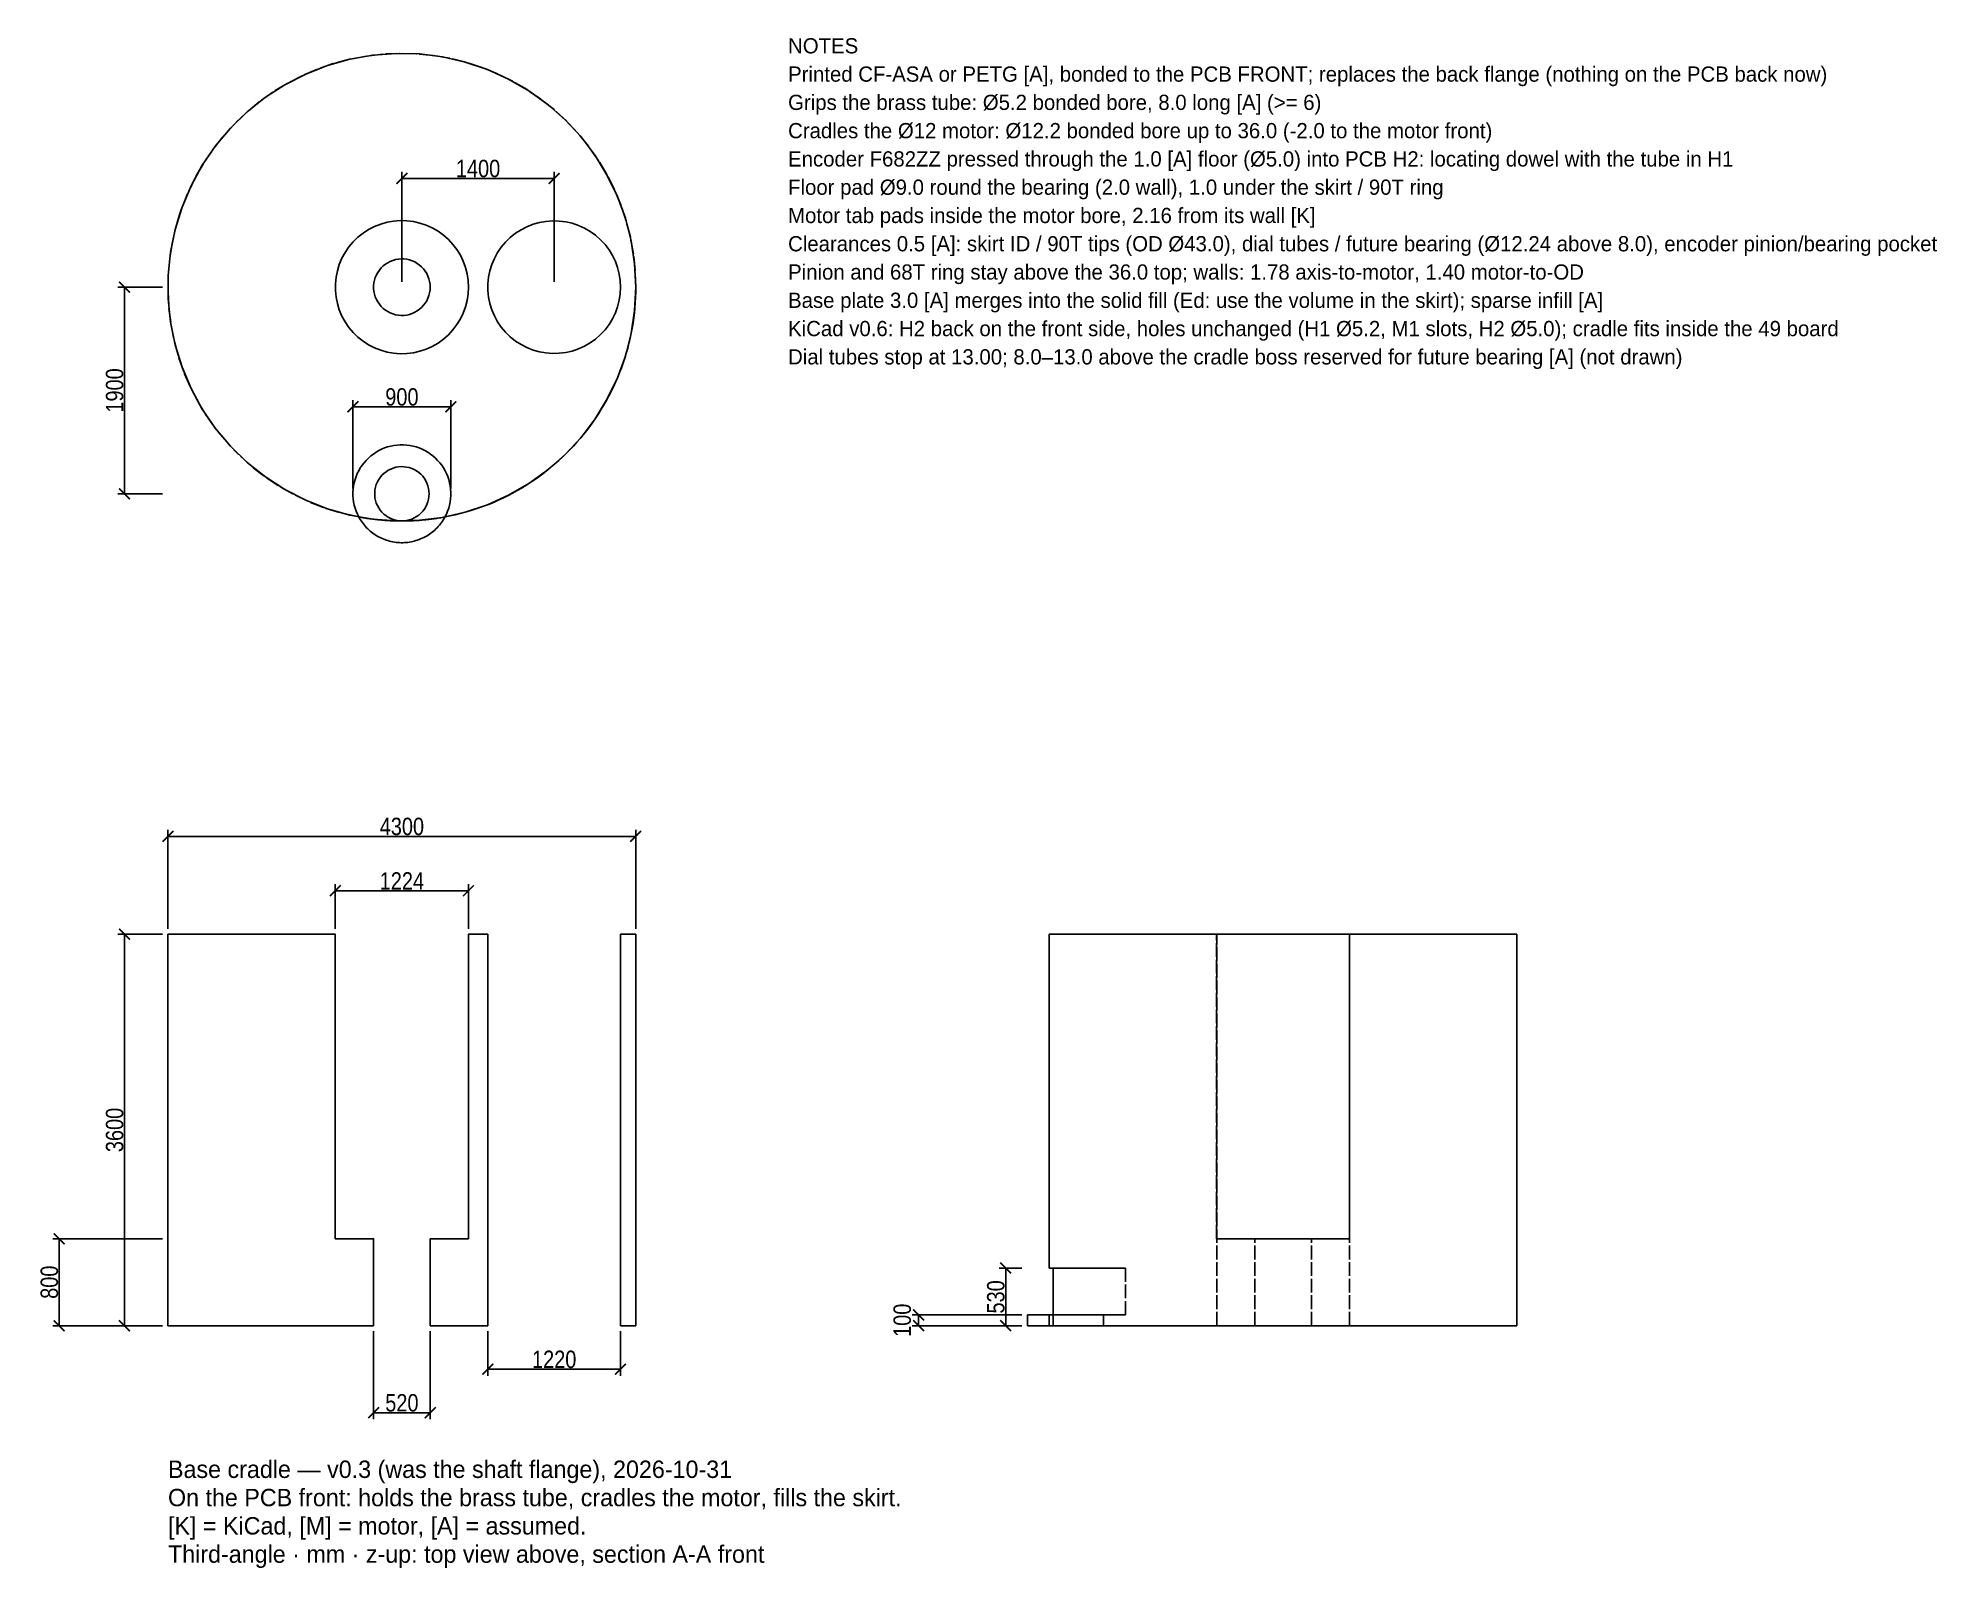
# Model space of a CAD drawing. Header units: millimetres. Extents: x -33 to 141, y -22 to 118.
import ezdxf

# ---------------------------------------------------------------- set-up
doc = ezdxf.new("R2010")
doc.units = ezdxf.units.MM
doc.linetypes.add('DASHED', pattern=[1.524, 1.27, -0.254])
for name, color, linetype in [('DIMS', 3, 'CONTINUOUS'), ('HIDDEN', 8, 'DASHED'), ('TEXT', 7, 'CONTINUOUS'), ('VISIBLE', 7, 'CONTINUOUS')]:
    doc.layers.add(name, color=color, linetype=linetype)
doc.styles.add('OpenSansCondensed-Light', font='OpenSansCondensed-Light.ttf')
doc.dimstyles.new('EZDXF', dxfattribs={"dimtxt": 0.25, "dimasz": 0.175, "dimexe": 0.375, "dimexo": 0.125, "dimgap": 0.1, "dimtad": 1, "dimlfac": 100, "dimzin": 12, "dimdsep": 46, "dimtxsty": 'OpenSansCondensed-Light', "dimblk": 'ARCHTICK', "dimcen": 2.5, "dimazin": 3, "dimtfac": 0.5, "dimtmove": 2, "dimatfit": 3})

msp = doc.modelspace()

# ---------------------------------------------------------------- texts
at = {"layer": 'TEXT'}
for s, height, p in [('NOTES', 1.4, (35.5, 116.99266)), ('Printed CF-ASA or PETG [A], bonded to the PCB FRONT; replaces the back flange (nothing on the PCB back now)', 1.4, (35.5, 114.39266)), ('Grips the brass tube: Ø5.2 bonded bore, 8.0 long [A] (>= 6)', 1.4, (35.5, 111.79266)), ('Cradles the Ø12 motor: Ø12.2 bonded bore up to 36.0 (-2.0 to the motor front)', 1.4, (35.5, 109.19266)), ('Encoder F682ZZ pressed through the 1.0 [A] floor (Ø5.0) into PCB H2: locating dowel with the tube in H1', 1.4, (35.5, 106.59266)), ('Floor pad Ø9.0 round the bearing (2.0 wall), 1.0 under the skirt / 90T ring', 1.4, (35.5, 103.99266)), ('Motor tab pads inside the motor bore, 2.16 from its wall [K]', 1.4, (35.5, 101.39266)), ('Clearances 0.5 [A]: skirt ID / 90T tips (OD Ø43.0), dial tubes / future bearing (Ø12.24 above 8.0), encoder pinion/bearing pocket', 1.4, (35.5, 98.79266)), ('Pinion and 68T ring stay above the 36.0 top; walls: 1.78 axis-to-motor, 1.40 motor-to-OD', 1.4, (35.5, 96.19266)), ('Base plate 3.0 [A] merges into the solid fill (Ed: use the volume in the skirt); sparse infill [A]', 1.4, (35.5, 93.59266)), ('KiCad v0.6: H2 back on the front side, holes unchanged (H1 Ø5.2, M1 slots, H2 Ø5.0); cradle fits inside the 49 board', 1.4, (35.5, 90.99266)), ('Dial tubes stop at 13.00; 8.0–13.0 above the cradle boss reserved for future bearing [A] (not drawn)', 1.4, (35.5, 88.39266)), ('Base cradle — v0.3 (was the shaft flange), 2026-10-31', 1.6, (-21.5, -14)), ('On the PCB front: holds the brass tube, cradles the motor, fills the skirt.', 1.6, (-21.5, -16.6)), ('[K] = KiCad, [M] = motor, [A] = assumed.', 1.6, (-21.5, -19.2)), ('Third-angle · mm · z-up: top view above, section A-A front', 1.6, (-21.5, -21.8))]:
    msp.add_text(s, height=height, dxfattribs=at).set_placement(p)

# ---------------------------------------------------------------- blocks, each defined once
blk = doc.blocks.new('_ARCHTICK')
at = {"color": 0, "linetype": 'BYBLOCK', "const_width": 0.15}
blk.add_lwpolyline([(-0.5, -0.5), (0.5, 0.5)], dxfattribs=at)

# ---------------------------------------------------------------- dimensions: what is measured, and where the dimension line sits
at = {"layer": 'DIMS'}
for base, p1, p2 in [((0, 105.49934), (0, 95.49934), (14, 95.49934)), ((-4.5, 84.49934), (-4.5, 76.49934), (4.5, 76.49934)), ((-21.5, 45), (-21.5, 36), (21.5, 36)), ((-6.12, 40), (-6.12, 36), (6.12, 36)), ((-2.6, -8), (-2.6, 0), (2.6, 0)), ((7.9, -4), (7.9, 0), (20.1, 0))]:
    msp.add_linear_dim(base=base, p1=p1, p2=p2, dimstyle='EZDXF', override={"dimtxt": 1.6, "dimasz": 1, "dimexe": 0.6, "dimexo": 0.5, "dimdec": 2}, dxfattribs=at).render()
for base, p1, p2 in [((-25.5, 76.49934), (-21.5, 76.49934), (-21.5, 95.49934)), ((-25.5, 0), (-21.5, 0), (-21.5, 36)), ((-31.5, 0), (-21.5, 0), (-21.5, 8)), ((55.5, 0), (57.5, 0), (57.5, 5.3)), ((47.5, 0), (57.5, 0), (57.5, 1))]:
    msp.add_linear_dim(base=base, p1=p1, p2=p2, angle=90, dimstyle='EZDXF', override={"dimtxt": 1.6, "dimasz": 1, "dimexe": 0.6, "dimexo": 0.5, "dimdec": 2}, dxfattribs=at).render()

# ---------------------------------------------------------------- linework, layer by layer
at = {"layer": 'HIDDEN'}
for points in [[(21.5, 95.49934), (21.44452, 97.04294), (21.27835, 98.57857), (21.00237, 100.09831), (20.61799, 101.59431), (20.12719, 103.05886), (19.53251, 104.48439), (18.83702, 105.86354), (18.04431, 107.18921), (17.15847, 108.45454), (16.18407, 109.653), (15.12613, 110.77841), (13.99013, 111.82497), (12.78193, 112.78727), (11.50775, 113.66033), (10.17418, 114.43967), (8.7881, 115.12125), (7.35666, 115.70156), (5.88725, 116.1776), (4.38746, 116.54691), (2.86502, 116.8076), (1.32779, 116.9583), (-0.21628, 116.99825), (-1.75925, 116.92725), (-3.29313, 116.74564), (-4.81001, 116.45438), (-6.30207, 116.05497), (-7.76161, 115.54947), (-9.18108, 114.94048), (-10.55317, 114.23115), (-11.87079, 113.42514), (-13.12715, 112.52661), (-14.31575, 111.54021), (-15.43046, 110.47101), (-16.46554, 109.32454), (-17.41563, 108.10671), (-18.27584, 106.82382), (-19.04172, 105.48247), (-19.70932, 104.08961), (-20.2752, 102.6524), (-20.73643, 101.17828), (-21.09064, 99.67485), (-21.336, 98.14986), (-21.47123, 96.6112), (-21.49565, 95.0668), (-21.40912, 93.52463), (-21.2121, 91.99265), (-20.90559, 90.47877), (-20.49119, 88.9908), (-19.97103, 87.53643), (-19.34779, 86.12315), (-18.6247, 84.75827), (-17.80547, 83.44882), (-16.89436, 82.20157), (-15.89604, 81.02295), (-14.81568, 79.91905), (-13.65886, 78.89556), (-12.43154, 77.95777), (-11.14005, 77.11051), (-9.79107, 76.35816), (-8.39156, 75.7046), (-6.94873, 75.15321), (-5.47005, 74.70683), (-3.96313, 74.36776)], [(6.12, 95.49934), (6.08959, 96.1087), (5.99866, 96.712), (5.84811, 97.30324), (5.63943, 97.87656), (5.37472, 98.42626), (5.05658, 98.94686), (4.68819, 99.4332), (4.27321, 99.88045), (3.81576, 100.28415), (3.32038, 100.6403), (2.79201, 100.94536), (2.23589, 101.19629), (1.65754, 101.3906), (1.06273, 101.52637), (0.45735, 101.60223), (-0.15258, 101.61744), (-0.76098, 101.57185), (-1.36183, 101.4659), (-1.94914, 101.30066), (-2.51708, 101.07776), (-3.06, 100.79942), (-3.57251, 100.4684), (-4.04952, 100.088), (-4.48628, 99.662), (-4.87845, 99.19463), (-5.22214, 98.69053), (-5.51393, 98.15471), (-5.75092, 97.59251), (-5.93075, 97.0095), (-6.05164, 96.41148), (-6.11239, 95.8044), (-6.11239, 95.19429), (-6.05164, 94.5872), (-5.93075, 93.98919), (-5.75092, 93.40618), (-5.51393, 92.84397), (-5.22214, 92.30816), (-4.87845, 91.80406), (-4.48628, 91.33668), (-4.04952, 90.91068), (-3.57251, 90.53028), (-3.06, 90.19927), (-2.51708, 89.92093), (-1.94914, 89.69803), (-1.36183, 89.53278), (-0.76098, 89.42684), (-0.15258, 89.38124), (0.45735, 89.39645), (1.06273, 89.47232), (1.65754, 89.60808), (2.23589, 89.80239), (2.79201, 90.05333), (3.32038, 90.35838), (3.81576, 90.71453), (4.27321, 91.11824), (4.68819, 91.56548), (5.05658, 92.05182), (5.37472, 92.57243), (5.63943, 93.12212), (5.84811, 93.69544), (5.99866, 94.28669), (6.08959, 94.88999), (6.12, 95.49934)], [(20.1, 95.49934), (20.06969, 96.10671), (19.97905, 96.70803), (19.82899, 97.29735), (19.621, 97.86879), (19.35715, 98.41669), (19.04006, 98.93559), (18.67287, 99.42035), (18.25924, 99.86613), (17.80329, 100.26851), (17.30953, 100.6235), (16.78289, 100.92756), (16.22858, 101.17767), (15.65213, 101.37135), (15.05925, 101.50667), (14.45585, 101.58229), (13.84792, 101.59745), (13.2415, 101.552), (12.64262, 101.4464), (12.05723, 101.2817), (11.49115, 101.05953), (10.95, 100.7821), (10.43916, 100.45216), (9.96372, 100.07301), (9.52838, 99.6484), (9.13749, 99.18255), (8.79493, 98.6801), (8.50409, 98.14603), (8.26788, 97.58566), (8.08863, 97.00456), (7.96813, 96.4085), (7.90758, 95.8034), (7.90758, 95.19528), (7.96813, 94.59018), (8.08863, 93.99412), (8.26788, 93.41302), (8.50409, 92.85265), (8.79493, 92.31859), (9.13749, 91.81614), (9.52838, 91.35029), (9.96372, 90.92568), (10.43916, 90.54652), (10.95, 90.21659), (11.49115, 89.93916), (12.05723, 89.71699), (12.64262, 89.55228), (13.2415, 89.44668), (13.84792, 89.40124), (14.45585, 89.4164), (15.05925, 89.49201), (15.65213, 89.62733), (16.22858, 89.82101), (16.78289, 90.07112), (17.30953, 90.37518), (17.80329, 90.73017), (18.25924, 91.13255), (18.67287, 91.57834), (19.04006, 92.06309), (19.35715, 92.58199), (19.621, 93.12989), (19.82899, 93.70134), (19.97905, 94.29065), (20.06969, 94.89198), (20.1, 95.49934)], [(2.6, 95.49934), (2.58708, 95.75822), (2.54845, 96.01452), (2.48449, 96.26571), (2.39584, 96.50927), (2.28338, 96.7428), (2.14822, 96.96397), (1.99172, 97.17059), (1.81542, 97.3606), (1.62107, 97.5321), (1.41062, 97.68341), (1.18615, 97.81301), (0.94989, 97.91961), (0.70419, 98.00217), (0.45149, 98.05984), (0.1943, 98.09207), (-0.06482, 98.09853), (-0.32329, 98.07916), (-0.57855, 98.03415), (-0.82807, 97.96395), (-1.06935, 97.86926), (-1.3, 97.75101), (-1.51773, 97.61038), (-1.72038, 97.44877), (-1.90593, 97.26779), (-2.07254, 97.06923), (-2.21856, 96.85507), (-2.34252, 96.62744), (-2.4432, 96.38859), (-2.5196, 96.14091), (-2.57096, 95.88685), (-2.59677, 95.62894), (-2.59677, 95.36974), (-2.57096, 95.11183), (-2.5196, 94.85777), (-2.4432, 94.61009), (-2.34252, 94.37124), (-2.21856, 94.14361), (-2.07254, 93.92945), (-1.90593, 93.73089), (-1.72038, 93.54991), (-1.51773, 93.3883), (-1.3, 93.24768), (-1.06935, 93.12943), (-0.82807, 93.03473), (-0.57855, 92.96453), (-0.32329, 92.91952), (-0.06482, 92.90015), (0.1943, 92.90661), (0.45149, 92.93884), (0.70419, 92.99652), (0.94989, 93.07907), (1.18615, 93.18568), (1.41062, 93.31527), (1.62107, 93.46658), (1.81542, 93.63809), (1.99172, 93.82809), (2.14822, 94.03471), (2.28338, 94.25588), (2.39584, 94.48941), (2.48449, 94.73298), (2.54845, 94.98416), (2.58708, 95.24047), (2.6, 95.49934)], [(3.96313, 74.36776), (4.42683, 74.46002), (4.88838, 74.56244), (5.34758, 74.675), (5.80419, 74.79762), (6.25799, 74.93025), (6.70877, 75.07283), (7.1563, 75.22529), (7.60037, 75.38755), (8.04077, 75.55953), (8.47727, 75.74116), (8.90968, 75.93234), (9.33778, 76.13298), (9.76137, 76.34299), (10.18023, 76.56227), (10.59417, 76.7907), (11.00299, 77.02817), (11.40649, 77.27458), (11.80447, 77.5298), (12.19675, 77.79371), (12.58312, 78.06618), (12.96342, 78.34709), (13.33744, 78.63628), (13.70501, 78.93364), (14.06596, 79.239), (14.4201, 79.55222), (14.76727, 79.87316), (15.1073, 80.20165), (15.44003, 80.53754), (15.76529, 80.88066), (16.08292, 81.23086), (16.39278, 81.58795), (16.69471, 81.95177), (16.98857, 82.32215), (17.27421, 82.69889), (17.5515, 83.08182), (17.8203, 83.47076), (18.08049, 83.86552), (18.33193, 84.2659), (18.57451, 84.67171), (18.8081, 85.08276), (19.0326, 85.49884), (19.2479, 85.91977), (19.45389, 86.34532), (19.65047, 86.7753), (19.83755, 87.2095), (20.01504, 87.64771), (20.18285, 88.08971), (20.3409, 88.5353), (20.48911, 88.98426), (20.62742, 89.43636), (20.75575, 89.8914), (20.87404, 90.34915), (20.98224, 90.80939), (21.08029, 91.2719), (21.16815, 91.73645), (21.24577, 92.20282), (21.31312, 92.67078), (21.37017, 93.14012), (21.41688, 93.61059), (21.45323, 94.08198), (21.47921, 94.55405), (21.4948, 95.02658), (21.5, 95.49934)], [(-3.96313, 74.36776), (-4.09421, 74.63187), (-4.20771, 74.90398), (-4.30315, 75.18295), (-4.38012, 75.46757), (-4.43828, 75.75662), (-4.47739, 76.04886), (-4.49728, 76.34303), (-4.49787, 76.63787), (-4.47914, 76.93212), (-4.44119, 77.22451), (-4.38417, 77.51378), (-4.30832, 77.7987), (-4.21399, 78.07805), (-4.10156, 78.35061), (-3.97153, 78.61523), (-3.82444, 78.87076), (-3.66094, 79.11612), (-3.48172, 79.35024), (-3.28755, 79.57212), (-3.07928, 79.78081), (-2.85778, 79.97542), (-2.62401, 80.1551), (-2.37898, 80.31909), (-2.12374, 80.46668), (-1.85938, 80.59723), (-1.58703, 80.7102), (-1.30788, 80.80509), (-1.02311, 80.88149), (-0.73394, 80.93909), (-0.44163, 80.97762), (-0.14742, 80.99693), (0.14742, 80.99693), (0.44163, 80.97762), (0.73394, 80.93909), (1.02311, 80.88149), (1.30788, 80.80509), (1.58703, 80.7102), (1.85938, 80.59723), (2.12374, 80.46668), (2.37898, 80.31909), (2.62401, 80.1551), (2.85778, 79.97542), (3.07928, 79.78081), (3.28755, 79.57212), (3.48172, 79.35024), (3.66094, 79.11612), (3.82444, 78.87076), (3.97153, 78.61523), (4.10156, 78.35061), (4.21399, 78.07805), (4.30832, 77.7987), (4.38417, 77.51378), (4.44119, 77.22451), (4.47914, 76.93212), (4.49787, 76.63787), (4.49728, 76.34303), (4.47739, 76.04886), (4.43828, 75.75662), (4.38012, 75.46757), (4.30315, 75.18295), (4.20771, 74.90398), (4.09421, 74.63187), (3.96313, 74.36776)], [(3.96313, 74.36776), (4.09421, 74.63187), (4.20771, 74.90398), (4.30315, 75.18295), (4.38012, 75.46757), (4.43828, 75.75662), (4.47739, 76.04886), (4.49728, 76.34303), (4.49787, 76.63787), (4.47914, 76.93212), (4.44119, 77.22451), (4.38417, 77.51378), (4.30832, 77.7987), (4.21399, 78.07805), (4.10156, 78.35061), (3.97153, 78.61523), (3.82444, 78.87076), (3.66094, 79.11612), (3.48172, 79.35024), (3.28755, 79.57212), (3.07928, 79.78081), (2.85778, 79.97542), (2.62401, 80.1551), (2.37898, 80.31909), (2.12374, 80.46668), (1.85938, 80.59723), (1.58703, 80.7102), (1.30788, 80.80509), (1.02311, 80.88149), (0.73394, 80.93909), (0.44163, 80.97762), (0.14742, 80.99693), (-0.14742, 80.99693), (-0.44163, 80.97762), (-0.73394, 80.93909), (-1.02311, 80.88149), (-1.30788, 80.80509), (-1.58703, 80.7102), (-1.85938, 80.59723), (-2.12374, 80.46668), (-2.37898, 80.31909), (-2.62401, 80.1551), (-2.85778, 79.97542), (-3.07928, 79.78081), (-3.28755, 79.57212), (-3.48172, 79.35024), (-3.66094, 79.11612), (-3.82444, 78.87076), (-3.97153, 78.61523), (-4.10156, 78.35061), (-4.21399, 78.07805), (-4.30832, 77.7987), (-4.38417, 77.51378), (-4.44119, 77.22451), (-4.47914, 76.93212), (-4.49787, 76.63787), (-4.49728, 76.34303), (-4.47739, 76.04886), (-4.43828, 75.75662), (-4.38012, 75.46757), (-4.30315, 75.18295), (-4.20771, 74.90398), (-4.09421, 74.63187), (-3.96313, 74.36776)], [(2.5, 76.49934), (2.48758, 76.74826), (2.45043, 76.99471), (2.38893, 77.23623), (2.30369, 77.47043), (2.19555, 77.69498), (2.0656, 77.90764), (1.91511, 78.10631), (1.74559, 78.28901), (1.55872, 78.45392), (1.35637, 78.59941), (1.14053, 78.72402), (0.91335, 78.82653), (0.6771, 78.9059), (0.43412, 78.96136), (0.18683, 78.99235), (-0.06233, 78.99857), (-0.31086, 78.97994), (-0.5563, 78.93666), (-0.79622, 78.86916), (-1.02822, 78.77811), (-1.25, 78.66441), (-1.45936, 78.52919), (-1.65421, 78.3738), (-1.83263, 78.19977), (-1.99283, 78.00885), (-2.13323, 77.80293), (-2.25242, 77.58405), (-2.34923, 77.35439), (-2.42269, 77.11624), (-2.47208, 76.87195), (-2.49689, 76.62396), (-2.49689, 76.37473), (-2.47208, 76.12674), (-2.42269, 75.88245), (-2.34923, 75.64429), (-2.25242, 75.41463), (-2.13323, 75.19575), (-1.99283, 74.98983), (-1.83263, 74.79891), (-1.65421, 74.62489), (-1.45936, 74.4695), (-1.25, 74.33428), (-1.02822, 74.22058), (-0.79622, 74.12952), (-0.5563, 74.06202), (-0.31086, 74.01874), (-0.06233, 74.00012), (0.18683, 74.00633), (0.43412, 74.03732), (0.6771, 74.09278), (0.91335, 74.17216), (1.14053, 74.27466), (1.35637, 74.39928), (1.55872, 74.54476), (1.74559, 74.70967), (1.91511, 74.89237), (2.0656, 75.09104), (2.19555, 75.30371), (2.30369, 75.52826), (2.38893, 75.76245), (2.45043, 76.00398), (2.48758, 76.25042), (2.5, 76.49934)], [(2.5, 76.49934), (2.48758, 76.74826), (2.45043, 76.99471), (2.38893, 77.23623), (2.30369, 77.47043), (2.19555, 77.69498), (2.0656, 77.90764), (1.91511, 78.10631), (1.74559, 78.28901), (1.55872, 78.45392), (1.35637, 78.59941), (1.14053, 78.72402), (0.91335, 78.82653), (0.6771, 78.9059), (0.43412, 78.96136), (0.18683, 78.99235), (-0.06233, 78.99857), (-0.31086, 78.97994), (-0.5563, 78.93666), (-0.79622, 78.86916), (-1.02822, 78.77811), (-1.25, 78.66441), (-1.45936, 78.52919), (-1.65421, 78.3738), (-1.83263, 78.19977), (-1.99283, 78.00885), (-2.13323, 77.80293), (-2.25242, 77.58405), (-2.34923, 77.35439), (-2.42269, 77.11624), (-2.47208, 76.87195), (-2.49689, 76.62396), (-2.49689, 76.37473), (-2.47208, 76.12674), (-2.42269, 75.88245), (-2.34923, 75.64429), (-2.25242, 75.41463), (-2.13323, 75.19575), (-1.99283, 74.98983), (-1.83263, 74.79891), (-1.65421, 74.62489), (-1.45936, 74.4695), (-1.25, 74.33428), (-1.02822, 74.22058), (-0.79622, 74.12952), (-0.5563, 74.06202), (-0.31086, 74.01874), (-0.06233, 74.00012), (0.18683, 74.00633), (0.43412, 74.03732), (0.6771, 74.09278), (0.91335, 74.17216), (1.14053, 74.27466), (1.35637, 74.39928), (1.55872, 74.54476), (1.74559, 74.70967), (1.91511, 74.89237), (2.0656, 75.09104), (2.19555, 75.30371), (2.30369, 75.52826), (2.38893, 75.76245), (2.45043, 76.00398), (2.48758, 76.25042), (2.5, 76.49934)], [(-3.96313, 74.36776), (-3.83869, 74.3448), (-3.71412, 74.32258), (-3.58942, 74.30109), (-3.4646, 74.28033), (-3.33966, 74.2603), (-3.2146, 74.24102), (-3.08943, 74.22247), (-2.96415, 74.20465), (-2.83877, 74.18758), (-2.71329, 74.17124), (-2.58772, 74.15564), (-2.46206, 74.14078), (-2.33631, 74.12666), (-2.21049, 74.11328), (-2.08458, 74.10064), (-1.95861, 74.08874), (-1.83256, 74.07758), (-1.70645, 74.06717), (-1.58029, 74.0575), (-1.45407, 74.04857), (-1.32779, 74.04038), (-1.20148, 74.03294), (-1.07512, 74.02624), (-0.94872, 74.02028), (-0.82229, 74.01507), (-0.69583, 74.01061), (-0.56935, 74.00688), (-0.44285, 74.0039), (-0.31633, 74.00167), (-0.1898, 74.00018), (-0.06327, 73.99944), (0.06327, 73.99944), (0.1898, 74.00018), (0.31633, 74.00167), (0.44285, 74.0039), (0.56935, 74.00688), (0.69583, 74.01061), (0.82229, 74.01507), (0.94872, 74.02028), (1.07512, 74.02624), (1.20148, 74.03294), (1.32779, 74.04038), (1.45407, 74.04857), (1.58029, 74.0575), (1.70645, 74.06717), (1.83256, 74.07758), (1.95861, 74.08874), (2.08458, 74.10064), (2.21049, 74.11328), (2.33631, 74.12666), (2.46206, 74.14078), (2.58772, 74.15564), (2.71329, 74.17124), (2.83877, 74.18758), (2.96415, 74.20465), (3.08943, 74.22247), (3.2146, 74.24102), (3.33966, 74.2603), (3.4646, 74.28033), (3.58942, 74.30109), (3.71412, 74.32258), (3.83869, 74.3448), (3.96313, 74.36776)], [(-3.96313, 74.36776), (-3.88792, 74.23349), (-3.80817, 74.10187), (-3.72396, 73.97306), (-3.6354, 73.8472), (-3.54259, 73.72444), (-3.44563, 73.60493), (-3.34464, 73.4888), (-3.23974, 73.37619), (-3.13106, 73.26724), (-3.0187, 73.16206), (-2.90282, 73.06079), (-2.78355, 72.96355), (-2.66102, 72.87043), (-2.53537, 72.78156), (-2.40676, 72.69704), (-2.27534, 72.61697), (-2.14125, 72.54143), (-2.00466, 72.47053), (-1.86573, 72.40434), (-1.72461, 72.34294), (-1.58148, 72.2864), (-1.4365, 72.23478), (-1.28983, 72.18816), (-1.14166, 72.14657), (-0.99216, 72.11008), (-0.84149, 72.07872), (-0.68984, 72.05253), (-0.53738, 72.03154), (-0.38429, 72.01578), (-0.23075, 72.00526), (-0.07695, 72), (0.07695, 72), (0.23075, 72.00526), (0.38429, 72.01578), (0.53738, 72.03154), (0.68984, 72.05253), (0.84149, 72.07872), (0.99216, 72.11008), (1.14166, 72.14657), (1.28983, 72.18816), (1.4365, 72.23478), (1.58148, 72.2864), (1.72461, 72.34294), (1.86573, 72.40434), (2.00466, 72.47053), (2.14125, 72.54143), (2.27534, 72.61697), (2.40676, 72.69704), (2.53537, 72.78156), (2.66102, 72.87043), (2.78355, 72.96355), (2.90282, 73.06079), (3.0187, 73.16206), (3.13106, 73.26724), (3.23974, 73.37619), (3.34464, 73.4888), (3.44563, 73.60493), (3.54259, 73.72444), (3.6354, 73.8472), (3.72396, 73.97306), (3.80817, 74.10187), (3.88792, 74.23349), (3.96313, 74.36776)], [(102.5, 36), (101.81746, 36), (101.13492, 36), (100.45238, 36), (99.76984, 36), (99.0873, 36), (98.40476, 36), (97.72222, 36), (97.03968, 36), (96.35714, 36), (95.6746, 36), (94.99206, 36), (94.30952, 36), (93.62698, 36), (92.94444, 36), (92.2619, 36), (91.57937, 36), (90.89683, 36), (90.21429, 36), (89.53175, 36), (88.84921, 36), (88.16667, 36), (87.48413, 36), (86.80159, 36), (86.11905, 36), (85.43651, 36), (84.75397, 36), (84.07143, 36), (83.38889, 36), (82.70635, 36), (82.02381, 36), (81.34127, 36), (80.65873, 36), (79.97619, 36), (79.29365, 36), (78.61111, 36), (77.92857, 36), (77.24603, 36), (76.56349, 36), (75.88095, 36), (75.19841, 36), (74.51587, 36), (73.83333, 36), (73.15079, 36), (72.46825, 36), (71.78571, 36), (71.10317, 36), (70.42063, 36), (69.7381, 36), (69.05556, 36), (68.37302, 36), (67.69048, 36), (67.00794, 36), (66.3254, 36), (65.64286, 36), (64.96032, 36), (64.27778, 36), (63.59524, 36), (62.9127, 36), (62.23016, 36), (61.54762, 36), (60.86508, 36), (60.18254, 36), (59.5, 36)], [(87.12, 36), (86.92571, 36), (86.73143, 36), (86.53714, 36), (86.34286, 36), (86.14857, 36), (85.95429, 36), (85.76, 36), (85.56571, 36), (85.37143, 36), (85.17714, 36), (84.98286, 36), (84.78857, 36), (84.59429, 36), (84.4, 36), (84.20571, 36), (84.01143, 36), (83.81714, 36), (83.62286, 36), (83.42857, 36), (83.23429, 36), (83.04, 36), (82.84571, 36), (82.65143, 36), (82.45714, 36), (82.26286, 36), (82.06857, 36), (81.87429, 36), (81.68, 36), (81.48571, 36), (81.29143, 36), (81.09714, 36), (80.90286, 36), (80.70857, 36), (80.51429, 36), (80.32, 36), (80.12571, 36), (79.93143, 36), (79.73714, 36), (79.54286, 36), (79.34857, 36), (79.15429, 36), (78.96, 36), (78.76571, 36), (78.57143, 36), (78.37714, 36), (78.18286, 36), (77.98857, 36), (77.79429, 36), (77.6, 36), (77.40571, 36), (77.21143, 36), (77.01714, 36), (76.82286, 36), (76.62857, 36), (76.43429, 36), (76.24, 36), (76.04571, 36), (75.85143, 36), (75.65714, 36), (75.46286, 36), (75.26857, 36), (75.07429, 36), (74.88, 36)], [(74.88, 36), (74.97714, 36), (75.07429, 36), (75.17143, 36), (75.26857, 36), (75.36571, 36), (75.46286, 36), (75.56, 36), (75.65714, 36), (75.75429, 36), (75.85143, 36), (75.94857, 36), (76.04571, 36), (76.14286, 36), (76.24, 36), (76.33714, 36), (76.43429, 36), (76.53143, 36), (76.62857, 36), (76.72571, 36), (76.82286, 36), (76.92, 36), (77.01714, 36), (77.11429, 36), (77.21143, 36), (77.30857, 36), (77.40571, 36), (77.50286, 36), (77.6, 36), (77.69714, 36), (77.79429, 36), (77.89143, 36), (77.98857, 36), (78.08571, 36), (78.18286, 36), (78.28, 36), (78.37714, 36), (78.47429, 36), (78.57143, 36), (78.66857, 36), (78.76571, 36), (78.86286, 36), (78.96, 36), (79.05714, 36), (79.15429, 36), (79.25143, 36), (79.34857, 36), (79.44571, 36), (79.54286, 36), (79.64, 36), (79.73714, 36), (79.83429, 36), (79.93143, 36), (80.02857, 36), (80.12571, 36), (80.22286, 36), (80.32, 36), (80.41714, 36), (80.51429, 36), (80.61143, 36), (80.70857, 36), (80.80571, 36), (80.90286, 36), (81, 36)], [(74.88, 8), (74.88, 36)], [(87.1, 36), (86.90635, 36), (86.7127, 36), (86.51905, 36), (86.3254, 36), (86.13175, 36), (85.9381, 36), (85.74444, 36), (85.55079, 36), (85.35714, 36), (85.16349, 36), (84.96984, 36), (84.77619, 36), (84.58254, 36), (84.38889, 36), (84.19524, 36), (84.00159, 36), (83.80794, 36), (83.61429, 36), (83.42063, 36), (83.22698, 36), (83.03333, 36), (82.83968, 36), (82.64603, 36), (82.45238, 36), (82.25873, 36), (82.06508, 36), (81.87143, 36), (81.67778, 36), (81.48413, 36), (81.29048, 36), (81.09683, 36), (80.90317, 36), (80.70952, 36), (80.51587, 36), (80.32222, 36), (80.12857, 36), (79.93492, 36), (79.74127, 36), (79.54762, 36), (79.35397, 36), (79.16032, 36), (78.96667, 36), (78.77302, 36), (78.57937, 36), (78.38571, 36), (78.19206, 36), (77.99841, 36), (77.80476, 36), (77.61111, 36), (77.41746, 36), (77.22381, 36), (77.03016, 36), (76.83651, 36), (76.64286, 36), (76.44921, 36), (76.25556, 36), (76.0619, 36), (75.86825, 36), (75.6746, 36), (75.48095, 36), (75.2873, 36), (75.09365, 36), (74.9, 36)], [(74.9, 36), (74.99683, 36), (75.09365, 36), (75.19048, 36), (75.2873, 36), (75.38413, 36), (75.48095, 36), (75.57778, 36), (75.6746, 36), (75.77143, 36), (75.86825, 36), (75.96508, 36), (76.0619, 36), (76.15873, 36), (76.25556, 36), (76.35238, 36), (76.44921, 36), (76.54603, 36), (76.64286, 36), (76.73968, 36), (76.83651, 36), (76.93333, 36), (77.03016, 36), (77.12698, 36), (77.22381, 36), (77.32063, 36), (77.41746, 36), (77.51429, 36), (77.61111, 36), (77.70794, 36), (77.80476, 36), (77.90159, 36), (77.99841, 36), (78.09524, 36), (78.19206, 36), (78.28889, 36), (78.38571, 36), (78.48254, 36), (78.57937, 36), (78.67619, 36), (78.77302, 36), (78.86984, 36), (78.96667, 36), (79.06349, 36), (79.16032, 36), (79.25714, 36), (79.35397, 36), (79.45079, 36), (79.54762, 36), (79.64444, 36), (79.74127, 36), (79.8381, 36), (79.93492, 36), (80.03175, 36), (80.12857, 36), (80.2254, 36), (80.32222, 36), (80.41905, 36), (80.51587, 36), (80.6127, 36), (80.70952, 36), (80.80635, 36), (80.90317, 36), (81, 36)], [(74.9, 0), (74.9, 36)], [(81, 36), (81.09714, 36), (81.19429, 36), (81.29143, 36), (81.38857, 36), (81.48571, 36), (81.58286, 36), (81.68, 36), (81.77714, 36), (81.87429, 36), (81.97143, 36), (82.06857, 36), (82.16571, 36), (82.26286, 36), (82.36, 36), (82.45714, 36), (82.55429, 36), (82.65143, 36), (82.74857, 36), (82.84571, 36), (82.94286, 36), (83.04, 36), (83.13714, 36), (83.23429, 36), (83.33143, 36), (83.42857, 36), (83.52571, 36), (83.62286, 36), (83.72, 36), (83.81714, 36), (83.91429, 36), (84.01143, 36), (84.10857, 36), (84.20571, 36), (84.30286, 36), (84.4, 36), (84.49714, 36), (84.59429, 36), (84.69143, 36), (84.78857, 36), (84.88571, 36), (84.98286, 36), (85.08, 36), (85.17714, 36), (85.27429, 36), (85.37143, 36), (85.46857, 36), (85.56571, 36), (85.66286, 36), (85.76, 36), (85.85714, 36), (85.95429, 36), (86.05143, 36), (86.14857, 36), (86.24571, 36), (86.34286, 36), (86.44, 36), (86.53714, 36), (86.63429, 36), (86.73143, 36), (86.82857, 36), (86.92571, 36), (87.02286, 36), (87.12, 36)], [(81, 36), (81.09683, 36), (81.19365, 36), (81.29048, 36), (81.3873, 36), (81.48413, 36), (81.58095, 36), (81.67778, 36), (81.7746, 36), (81.87143, 36), (81.96825, 36), (82.06508, 36), (82.1619, 36), (82.25873, 36), (82.35556, 36), (82.45238, 36), (82.54921, 36), (82.64603, 36), (82.74286, 36), (82.83968, 36), (82.93651, 36), (83.03333, 36), (83.13016, 36), (83.22698, 36), (83.32381, 36), (83.42063, 36), (83.51746, 36), (83.61429, 36), (83.71111, 36), (83.80794, 36), (83.90476, 36), (84.00159, 36), (84.09841, 36), (84.19524, 36), (84.29206, 36), (84.38889, 36), (84.48571, 36), (84.58254, 36), (84.67937, 36), (84.77619, 36), (84.87302, 36), (84.96984, 36), (85.06667, 36), (85.16349, 36), (85.26032, 36), (85.35714, 36), (85.45397, 36), (85.55079, 36), (85.64762, 36), (85.74444, 36), (85.84127, 36), (85.9381, 36), (86.03492, 36), (86.13175, 36), (86.22857, 36), (86.3254, 36), (86.42222, 36), (86.51905, 36), (86.61587, 36), (86.7127, 36), (86.80952, 36), (86.90635, 36), (87.00317, 36), (87.1, 36)], [(87.1, 0), (87.1, 36)], [(87.12, 8), (87.12, 36)], [(87.12, 8), (86.92571, 8), (86.73143, 8), (86.53714, 8), (86.34286, 8), (86.14857, 8), (85.95429, 8), (85.76, 8), (85.56571, 8), (85.37143, 8), (85.17714, 8), (84.98286, 8), (84.78857, 8), (84.59429, 8), (84.4, 8), (84.20571, 8), (84.01143, 8), (83.81714, 8), (83.62286, 8), (83.42857, 8), (83.23429, 8), (83.04, 8), (82.84571, 8), (82.65143, 8), (82.45714, 8), (82.26286, 8), (82.06857, 8), (81.87429, 8), (81.68, 8), (81.48571, 8), (81.29143, 8), (81.09714, 8), (80.90286, 8), (80.70857, 8), (80.51429, 8), (80.32, 8), (80.12571, 8), (79.93143, 8), (79.73714, 8), (79.54286, 8), (79.34857, 8), (79.15429, 8), (78.96, 8), (78.76571, 8), (78.57143, 8), (78.37714, 8), (78.18286, 8), (77.98857, 8), (77.79429, 8), (77.6, 8), (77.40571, 8), (77.21143, 8), (77.01714, 8), (76.82286, 8), (76.62857, 8), (76.43429, 8), (76.24, 8), (76.04571, 8), (75.85143, 8), (75.65714, 8), (75.46286, 8), (75.26857, 8), (75.07429, 8), (74.88, 8)], [(74.88, 8), (74.97714, 8), (75.07429, 8), (75.17143, 8), (75.26857, 8), (75.36571, 8), (75.46286, 8), (75.56, 8), (75.65714, 8), (75.75429, 8), (75.85143, 8), (75.94857, 8), (76.04571, 8), (76.14286, 8), (76.24, 8), (76.33714, 8), (76.43429, 8), (76.53143, 8), (76.62857, 8), (76.72571, 8), (76.82286, 8), (76.92, 8), (77.01714, 8), (77.11429, 8), (77.21143, 8), (77.30857, 8), (77.40571, 8), (77.50286, 8), (77.6, 8), (77.69714, 8), (77.79429, 8), (77.89143, 8), (77.98857, 8), (78.08571, 8), (78.18286, 8), (78.28, 8), (78.37714, 8), (78.47429, 8), (78.57143, 8), (78.66857, 8), (78.76571, 8), (78.86286, 8), (78.96, 8), (79.05714, 8), (79.15429, 8), (79.25143, 8), (79.34857, 8), (79.44571, 8), (79.54286, 8), (79.64, 8), (79.73714, 8), (79.83429, 8), (79.93143, 8), (80.02857, 8), (80.12571, 8), (80.22286, 8), (80.32, 8), (80.41714, 8), (80.51429, 8), (80.61143, 8), (80.70857, 8), (80.80571, 8), (80.90286, 8), (81, 8)], [(83.6, 8), (83.51746, 8), (83.43492, 8), (83.35238, 8), (83.26984, 8), (83.1873, 8), (83.10476, 8), (83.02222, 8), (82.93968, 8), (82.85714, 8), (82.7746, 8), (82.69206, 8), (82.60952, 8), (82.52698, 8), (82.44444, 8), (82.3619, 8), (82.27937, 8), (82.19683, 8), (82.11429, 8), (82.03175, 8), (81.94921, 8), (81.86667, 8), (81.78413, 8), (81.70159, 8), (81.61905, 8), (81.53651, 8), (81.45397, 8), (81.37143, 8), (81.28889, 8), (81.20635, 8), (81.12381, 8), (81.04127, 8), (80.95873, 8), (80.87619, 8), (80.79365, 8), (80.71111, 8), (80.62857, 8), (80.54603, 8), (80.46349, 8), (80.38095, 8), (80.29841, 8), (80.21587, 8), (80.13333, 8), (80.05079, 8), (79.96825, 8), (79.88571, 8), (79.80317, 8), (79.72063, 8), (79.6381, 8), (79.55556, 8), (79.47302, 8), (79.39048, 8), (79.30794, 8), (79.2254, 8), (79.14286, 8), (79.06032, 8), (78.97778, 8), (78.89524, 8), (78.8127, 8), (78.73016, 8), (78.64762, 8), (78.56508, 8), (78.48254, 8), (78.4, 8)], [(78.4, 8), (78.44127, 8), (78.48254, 8), (78.52381, 8), (78.56508, 8), (78.60635, 8), (78.64762, 8), (78.68889, 8), (78.73016, 8), (78.77143, 8), (78.8127, 8), (78.85397, 8), (78.89524, 8), (78.93651, 8), (78.97778, 8), (79.01905, 8), (79.06032, 8), (79.10159, 8), (79.14286, 8), (79.18413, 8), (79.2254, 8), (79.26667, 8), (79.30794, 8), (79.34921, 8), (79.39048, 8), (79.43175, 8), (79.47302, 8), (79.51429, 8), (79.55556, 8), (79.59683, 8), (79.6381, 8), (79.67937, 8), (79.72063, 8), (79.7619, 8), (79.80317, 8), (79.84444, 8), (79.88571, 8), (79.92698, 8), (79.96825, 8), (80.00952, 8), (80.05079, 8), (80.09206, 8), (80.13333, 8), (80.1746, 8), (80.21587, 8), (80.25714, 8), (80.29841, 8), (80.33968, 8), (80.38095, 8), (80.42222, 8), (80.46349, 8), (80.50476, 8), (80.54603, 8), (80.5873, 8), (80.62857, 8), (80.66984, 8), (80.71111, 8), (80.75238, 8), (80.79365, 8), (80.83492, 8), (80.87619, 8), (80.91746, 8), (80.95873, 8), (81, 8)], [(78.4, 0), (78.4, 8)], [(81, 8), (81.09714, 8), (81.19429, 8), (81.29143, 8), (81.38857, 8), (81.48571, 8), (81.58286, 8), (81.68, 8), (81.77714, 8), (81.87429, 8), (81.97143, 8), (82.06857, 8), (82.16571, 8), (82.26286, 8), (82.36, 8), (82.45714, 8), (82.55429, 8), (82.65143, 8), (82.74857, 8), (82.84571, 8), (82.94286, 8), (83.04, 8), (83.13714, 8), (83.23429, 8), (83.33143, 8), (83.42857, 8), (83.52571, 8), (83.62286, 8), (83.72, 8), (83.81714, 8), (83.91429, 8), (84.01143, 8), (84.10857, 8), (84.20571, 8), (84.30286, 8), (84.4, 8), (84.49714, 8), (84.59429, 8), (84.69143, 8), (84.78857, 8), (84.88571, 8), (84.98286, 8), (85.08, 8), (85.17714, 8), (85.27429, 8), (85.37143, 8), (85.46857, 8), (85.56571, 8), (85.66286, 8), (85.76, 8), (85.85714, 8), (85.95429, 8), (86.05143, 8), (86.14857, 8), (86.24571, 8), (86.34286, 8), (86.44, 8), (86.53714, 8), (86.63429, 8), (86.73143, 8), (86.82857, 8), (86.92571, 8), (87.02286, 8), (87.12, 8)], [(81, 8), (81.04127, 8), (81.08254, 8), (81.12381, 8), (81.16508, 8), (81.20635, 8), (81.24762, 8), (81.28889, 8), (81.33016, 8), (81.37143, 8), (81.4127, 8), (81.45397, 8), (81.49524, 8), (81.53651, 8), (81.57778, 8), (81.61905, 8), (81.66032, 8), (81.70159, 8), (81.74286, 8), (81.78413, 8), (81.8254, 8), (81.86667, 8), (81.90794, 8), (81.94921, 8), (81.99048, 8), (82.03175, 8), (82.07302, 8), (82.11429, 8), (82.15556, 8), (82.19683, 8), (82.2381, 8), (82.27937, 8), (82.32063, 8), (82.3619, 8), (82.40317, 8), (82.44444, 8), (82.48571, 8), (82.52698, 8), (82.56825, 8), (82.60952, 8), (82.65079, 8), (82.69206, 8), (82.73333, 8), (82.7746, 8), (82.81587, 8), (82.85714, 8), (82.89841, 8), (82.93968, 8), (82.98095, 8), (83.02222, 8), (83.06349, 8), (83.10476, 8), (83.14603, 8), (83.1873, 8), (83.22857, 8), (83.26984, 8), (83.31111, 8), (83.35238, 8), (83.39365, 8), (83.43492, 8), (83.47619, 8), (83.51746, 8), (83.55873, 8), (83.6, 8)], [(83.6, 0), (83.6, 8)], [(59.86842, 5.3), (59.86257, 5.3), (59.85673, 5.3), (59.85088, 5.3), (59.84503, 5.3), (59.83918, 5.3), (59.83333, 5.3), (59.82749, 5.3), (59.82164, 5.3), (59.81579, 5.3), (59.80994, 5.3), (59.80409, 5.3), (59.79825, 5.3), (59.7924, 5.3), (59.78655, 5.3), (59.7807, 5.3), (59.77485, 5.3), (59.76901, 5.3), (59.76316, 5.3), (59.75731, 5.3), (59.75146, 5.3), (59.74561, 5.3), (59.73977, 5.3), (59.73392, 5.3), (59.72807, 5.3), (59.72222, 5.3), (59.71637, 5.3), (59.71053, 5.3), (59.70468, 5.3), (59.69883, 5.3), (59.69298, 5.3), (59.68713, 5.3), (59.68129, 5.3), (59.67544, 5.3), (59.66959, 5.3), (59.66374, 5.3), (59.65789, 5.3), (59.65205, 5.3), (59.6462, 5.3), (59.64035, 5.3), (59.6345, 5.3), (59.62865, 5.3), (59.62281, 5.3), (59.61696, 5.3), (59.61111, 5.3), (59.60526, 5.3), (59.59942, 5.3), (59.59357, 5.3), (59.58772, 5.3), (59.58187, 5.3), (59.57602, 5.3), (59.57018, 5.3), (59.56433, 5.3), (59.55848, 5.3), (59.55263, 5.3), (59.54678, 5.3), (59.54094, 5.3), (59.53509, 5.3), (59.52924, 5.3), (59.52339, 5.3), (59.51754, 5.3), (59.5117, 5.3), (59.50585, 5.3), (59.5, 5.3)], [(59.86842, 1), (59.86842, 5.3)], [(59.86842, 5.3), (59.97368, 5.3), (60.07895, 5.3), (60.18421, 5.3), (60.28947, 5.3), (60.39474, 5.3), (60.5, 5.3), (60.60526, 5.3), (60.71053, 5.3), (60.81579, 5.3), (60.92105, 5.3), (61.02632, 5.3), (61.13158, 5.3), (61.23684, 5.3), (61.34211, 5.3), (61.44737, 5.3), (61.55263, 5.3), (61.65789, 5.3), (61.76316, 5.3), (61.86842, 5.3), (61.97368, 5.3), (62.07895, 5.3), (62.18421, 5.3), (62.28947, 5.3), (62.39474, 5.3), (62.5, 5.3), (62.60526, 5.3), (62.71053, 5.3), (62.81579, 5.3), (62.92105, 5.3), (63.02632, 5.3), (63.13158, 5.3), (63.23684, 5.3), (63.34211, 5.3), (63.44737, 5.3), (63.55263, 5.3), (63.65789, 5.3), (63.76316, 5.3), (63.86842, 5.3), (63.97368, 5.3), (64.07895, 5.3), (64.18421, 5.3), (64.28947, 5.3), (64.39474, 5.3), (64.5, 5.3), (64.60526, 5.3), (64.71053, 5.3), (64.81579, 5.3), (64.92105, 5.3), (65.02632, 5.3), (65.13158, 5.3), (65.23684, 5.3), (65.34211, 5.3), (65.44737, 5.3), (65.55263, 5.3), (65.65789, 5.3), (65.76316, 5.3), (65.86842, 5.3), (65.97368, 5.3), (66.07895, 5.3), (66.18421, 5.3), (66.28947, 5.3), (66.39474, 5.3), (66.5, 5.3)], [(66.5, 5.3), (66.39474, 5.3), (66.28947, 5.3), (66.18421, 5.3), (66.07895, 5.3), (65.97368, 5.3), (65.86842, 5.3), (65.76316, 5.3), (65.65789, 5.3), (65.55263, 5.3), (65.44737, 5.3), (65.34211, 5.3), (65.23684, 5.3), (65.13158, 5.3), (65.02632, 5.3), (64.92105, 5.3), (64.81579, 5.3), (64.71053, 5.3), (64.60526, 5.3), (64.5, 5.3), (64.39474, 5.3), (64.28947, 5.3), (64.18421, 5.3), (64.07895, 5.3), (63.97368, 5.3), (63.86842, 5.3), (63.76316, 5.3), (63.65789, 5.3), (63.55263, 5.3), (63.44737, 5.3), (63.34211, 5.3), (63.23684, 5.3), (63.13158, 5.3), (63.02632, 5.3), (62.92105, 5.3), (62.81579, 5.3), (62.71053, 5.3), (62.60526, 5.3), (62.5, 5.3), (62.39474, 5.3), (62.28947, 5.3), (62.18421, 5.3), (62.07895, 5.3), (61.97368, 5.3), (61.86842, 5.3), (61.76316, 5.3), (61.65789, 5.3), (61.55263, 5.3), (61.44737, 5.3), (61.34211, 5.3), (61.23684, 5.3), (61.13158, 5.3), (61.02632, 5.3), (60.92105, 5.3), (60.81579, 5.3), (60.71053, 5.3), (60.60526, 5.3), (60.5, 5.3), (60.39474, 5.3), (60.28947, 5.3), (60.18421, 5.3), (60.07895, 5.3), (59.97368, 5.3), (59.86842, 5.3)], [(66.5, 1), (66.5, 5.3)], [(59.86842, 1), (59.83083, 1), (59.79323, 1), (59.75564, 1), (59.71805, 1), (59.68045, 1), (59.64286, 1), (59.60526, 1), (59.56767, 1), (59.53008, 1), (59.49248, 1), (59.45489, 1), (59.41729, 1), (59.3797, 1), (59.34211, 1), (59.30451, 1), (59.26692, 1), (59.22932, 1), (59.19173, 1), (59.15414, 1), (59.11654, 1), (59.07895, 1), (59.04135, 1), (59.00376, 1), (58.96617, 1), (58.92857, 1), (58.89098, 1), (58.85338, 1), (58.81579, 1), (58.7782, 1), (58.7406, 1), (58.70301, 1), (58.66541, 1), (58.62782, 1), (58.59023, 1), (58.55263, 1), (58.51504, 1), (58.47744, 1), (58.43985, 1), (58.40226, 1), (58.36466, 1), (58.32707, 1), (58.28947, 1), (58.25188, 1), (58.21429, 1), (58.17669, 1), (58.1391, 1), (58.1015, 1), (58.06391, 1), (58.02632, 1), (57.98872, 1), (57.95113, 1), (57.91353, 1), (57.87594, 1), (57.83835, 1), (57.80075, 1), (57.76316, 1), (57.72556, 1), (57.68797, 1), (57.65038, 1), (57.61278, 1), (57.57519, 1), (57.53759, 1), (57.5, 1)], [(59.86842, 0), (59.83083, 0), (59.79323, 0), (59.75564, 0), (59.71805, 0), (59.68045, 0), (59.64286, 0), (59.60526, 0), (59.56767, 0), (59.53008, 0), (59.49248, 0), (59.45489, 0), (59.41729, 0), (59.3797, 0), (59.34211, 0), (59.30451, 0), (59.26692, 0), (59.22932, 0), (59.19173, 0), (59.15414, 0), (59.11654, 0), (59.07895, 0), (59.04135, 0), (59.00376, 0), (58.96617, 0), (58.92857, 0), (58.89098, 0), (58.85338, 0), (58.81579, 0), (58.7782, 0), (58.7406, 0), (58.70301, 0), (58.66541, 0), (58.62782, 0), (58.59023, 0), (58.55263, 0), (58.51504, 0), (58.47744, 0), (58.43985, 0), (58.40226, 0), (58.36466, 0), (58.32707, 0), (58.28947, 0), (58.25188, 0), (58.21429, 0), (58.17669, 0), (58.1391, 0), (58.1015, 0), (58.06391, 0), (58.02632, 0), (57.98872, 0), (57.95113, 0), (57.91353, 0), (57.87594, 0), (57.83835, 0), (57.80075, 0), (57.76316, 0), (57.72556, 0), (57.68797, 0), (57.65038, 0), (57.61278, 0), (57.57519, 0), (57.53759, 0), (57.5, 0)], [(64.5, 1), (64.42063, 1), (64.34127, 1), (64.2619, 1), (64.18254, 1), (64.10317, 1), (64.02381, 1), (63.94444, 1), (63.86508, 1), (63.78571, 1), (63.70635, 1), (63.62698, 1), (63.54762, 1), (63.46825, 1), (63.38889, 1), (63.30952, 1), (63.23016, 1), (63.15079, 1), (63.07143, 1), (62.99206, 1), (62.9127, 1), (62.83333, 1), (62.75397, 1), (62.6746, 1), (62.59524, 1), (62.51587, 1), (62.43651, 1), (62.35714, 1), (62.27778, 1), (62.19841, 1), (62.11905, 1), (62.03968, 1), (61.96032, 1), (61.88095, 1), (61.80159, 1), (61.72222, 1), (61.64286, 1), (61.56349, 1), (61.48413, 1), (61.40476, 1), (61.3254, 1), (61.24603, 1), (61.16667, 1), (61.0873, 1), (61.00794, 1), (60.92857, 1), (60.84921, 1), (60.76984, 1), (60.69048, 1), (60.61111, 1), (60.53175, 1), (60.45238, 1), (60.37302, 1), (60.29365, 1), (60.21429, 1), (60.13492, 1), (60.05556, 1), (59.97619, 1), (59.89683, 1), (59.81746, 1), (59.7381, 1), (59.65873, 1), (59.57937, 1), (59.5, 1)], [(59.5, 1), (59.53968, 1), (59.57937, 1), (59.61905, 1), (59.65873, 1), (59.69841, 1), (59.7381, 1), (59.77778, 1), (59.81746, 1), (59.85714, 1), (59.89683, 1), (59.93651, 1), (59.97619, 1), (60.01587, 1), (60.05556, 1), (60.09524, 1), (60.13492, 1), (60.1746, 1), (60.21429, 1), (60.25397, 1), (60.29365, 1), (60.33333, 1), (60.37302, 1), (60.4127, 1), (60.45238, 1), (60.49206, 1), (60.53175, 1), (60.57143, 1), (60.61111, 1), (60.65079, 1), (60.69048, 1), (60.73016, 1), (60.76984, 1), (60.80952, 1), (60.84921, 1), (60.88889, 1), (60.92857, 1), (60.96825, 1), (61.00794, 1), (61.04762, 1), (61.0873, 1), (61.12698, 1), (61.16667, 1), (61.20635, 1), (61.24603, 1), (61.28571, 1), (61.3254, 1), (61.36508, 1), (61.40476, 1), (61.44444, 1), (61.48413, 1), (61.52381, 1), (61.56349, 1), (61.60317, 1), (61.64286, 1), (61.68254, 1), (61.72222, 1), (61.7619, 1), (61.80159, 1), (61.84127, 1), (61.88095, 1), (61.92063, 1), (61.96032, 1), (62, 1)], [(59.5, 0), (59.5, 1)], [(64.5, 0), (64.42063, 0), (64.34127, 0), (64.2619, 0), (64.18254, 0), (64.10317, 0), (64.02381, 0), (63.94444, 0), (63.86508, 0), (63.78571, 0), (63.70635, 0), (63.62698, 0), (63.54762, 0), (63.46825, 0), (63.38889, 0), (63.30952, 0), (63.23016, 0), (63.15079, 0), (63.07143, 0), (62.99206, 0), (62.9127, 0), (62.83333, 0), (62.75397, 0), (62.6746, 0), (62.59524, 0), (62.51587, 0), (62.43651, 0), (62.35714, 0), (62.27778, 0), (62.19841, 0), (62.11905, 0), (62.03968, 0), (61.96032, 0), (61.88095, 0), (61.80159, 0), (61.72222, 0), (61.64286, 0), (61.56349, 0), (61.48413, 0), (61.40476, 0), (61.3254, 0), (61.24603, 0), (61.16667, 0), (61.0873, 0), (61.00794, 0), (60.92857, 0), (60.84921, 0), (60.76984, 0), (60.69048, 0), (60.61111, 0), (60.53175, 0), (60.45238, 0), (60.37302, 0), (60.29365, 0), (60.21429, 0), (60.13492, 0), (60.05556, 0), (59.97619, 0), (59.89683, 0), (59.81746, 0), (59.7381, 0), (59.65873, 0), (59.57937, 0), (59.5, 0)], [(59.5, 0), (59.53968, 0), (59.57937, 0), (59.61905, 0), (59.65873, 0), (59.69841, 0), (59.7381, 0), (59.77778, 0), (59.81746, 0), (59.85714, 0), (59.89683, 0), (59.93651, 0), (59.97619, 0), (60.01587, 0), (60.05556, 0), (60.09524, 0), (60.13492, 0), (60.1746, 0), (60.21429, 0), (60.25397, 0), (60.29365, 0), (60.33333, 0), (60.37302, 0), (60.4127, 0), (60.45238, 0), (60.49206, 0), (60.53175, 0), (60.57143, 0), (60.61111, 0), (60.65079, 0), (60.69048, 0), (60.73016, 0), (60.76984, 0), (60.80952, 0), (60.84921, 0), (60.88889, 0), (60.92857, 0), (60.96825, 0), (61.00794, 0), (61.04762, 0), (61.0873, 0), (61.12698, 0), (61.16667, 0), (61.20635, 0), (61.24603, 0), (61.28571, 0), (61.3254, 0), (61.36508, 0), (61.40476, 0), (61.44444, 0), (61.48413, 0), (61.52381, 0), (61.56349, 0), (61.60317, 0), (61.64286, 0), (61.68254, 0), (61.72222, 0), (61.7619, 0), (61.80159, 0), (61.84127, 0), (61.88095, 0), (61.92063, 0), (61.96032, 0), (62, 0)], [(59.86842, 0), (59.86842, 1)], [(59.86842, 1), (59.97368, 1), (60.07895, 1), (60.18421, 1), (60.28947, 1), (60.39474, 1), (60.5, 1), (60.60526, 1), (60.71053, 1), (60.81579, 1), (60.92105, 1), (61.02632, 1), (61.13158, 1), (61.23684, 1), (61.34211, 1), (61.44737, 1), (61.55263, 1), (61.65789, 1), (61.76316, 1), (61.86842, 1), (61.97368, 1), (62.07895, 1), (62.18421, 1), (62.28947, 1), (62.39474, 1), (62.5, 1), (62.60526, 1), (62.71053, 1), (62.81579, 1), (62.92105, 1), (63.02632, 1), (63.13158, 1), (63.23684, 1), (63.34211, 1), (63.44737, 1), (63.55263, 1), (63.65789, 1), (63.76316, 1), (63.86842, 1), (63.97368, 1), (64.07895, 1), (64.18421, 1), (64.28947, 1), (64.39474, 1), (64.5, 1), (64.60526, 1), (64.71053, 1), (64.81579, 1), (64.92105, 1), (65.02632, 1), (65.13158, 1), (65.23684, 1), (65.34211, 1), (65.44737, 1), (65.55263, 1), (65.65789, 1), (65.76316, 1), (65.86842, 1), (65.97368, 1), (66.07895, 1), (66.18421, 1), (66.28947, 1), (66.39474, 1), (66.5, 1)], [(66.5, 1), (66.39474, 1), (66.28947, 1), (66.18421, 1), (66.07895, 1), (65.97368, 1), (65.86842, 1), (65.76316, 1), (65.65789, 1), (65.55263, 1), (65.44737, 1), (65.34211, 1), (65.23684, 1), (65.13158, 1), (65.02632, 1), (64.92105, 1), (64.81579, 1), (64.71053, 1), (64.60526, 1), (64.5, 1), (64.39474, 1), (64.28947, 1), (64.18421, 1), (64.07895, 1), (63.97368, 1), (63.86842, 1), (63.76316, 1), (63.65789, 1), (63.55263, 1), (63.44737, 1), (63.34211, 1), (63.23684, 1), (63.13158, 1), (63.02632, 1), (62.92105, 1), (62.81579, 1), (62.71053, 1), (62.60526, 1), (62.5, 1), (62.39474, 1), (62.28947, 1), (62.18421, 1), (62.07895, 1), (61.97368, 1), (61.86842, 1), (61.76316, 1), (61.65789, 1), (61.55263, 1), (61.44737, 1), (61.34211, 1), (61.23684, 1), (61.13158, 1), (61.02632, 1), (60.92105, 1), (60.81579, 1), (60.71053, 1), (60.60526, 1), (60.5, 1), (60.39474, 1), (60.28947, 1), (60.18421, 1), (60.07895, 1), (59.97368, 1), (59.86842, 1)], [(102.5, 0), (101.82331, 0), (101.14662, 0), (100.46992, 0), (99.79323, 0), (99.11654, 0), (98.43985, 0), (97.76316, 0), (97.08647, 0), (96.40977, 0), (95.73308, 0), (95.05639, 0), (94.3797, 0), (93.70301, 0), (93.02632, 0), (92.34962, 0), (91.67293, 0), (90.99624, 0), (90.31955, 0), (89.64286, 0), (88.96617, 0), (88.28947, 0), (87.61278, 0), (86.93609, 0), (86.2594, 0), (85.58271, 0), (84.90602, 0), (84.22932, 0), (83.55263, 0), (82.87594, 0), (82.19925, 0), (81.52256, 0), (80.84586, 0), (80.16917, 0), (79.49248, 0), (78.81579, 0), (78.1391, 0), (77.46241, 0), (76.78571, 0), (76.10902, 0), (75.43233, 0), (74.75564, 0), (74.07895, 0), (73.40226, 0), (72.72556, 0), (72.04887, 0), (71.37218, 0), (70.69549, 0), (70.0188, 0), (69.34211, 0), (68.66541, 0), (67.98872, 0), (67.31203, 0), (66.63534, 0), (65.95865, 0), (65.28195, 0), (64.60526, 0), (63.92857, 0), (63.25188, 0), (62.57519, 0), (61.8985, 0), (61.2218, 0), (60.54511, 0), (59.86842, 0)], [(62, 1), (62.03968, 1), (62.07937, 1), (62.11905, 1), (62.15873, 1), (62.19841, 1), (62.2381, 1), (62.27778, 1), (62.31746, 1), (62.35714, 1), (62.39683, 1), (62.43651, 1), (62.47619, 1), (62.51587, 1), (62.55556, 1), (62.59524, 1), (62.63492, 1), (62.6746, 1), (62.71429, 1), (62.75397, 1), (62.79365, 1), (62.83333, 1), (62.87302, 1), (62.9127, 1), (62.95238, 1), (62.99206, 1), (63.03175, 1), (63.07143, 1), (63.11111, 1), (63.15079, 1), (63.19048, 1), (63.23016, 1), (63.26984, 1), (63.30952, 1), (63.34921, 1), (63.38889, 1), (63.42857, 1), (63.46825, 1), (63.50794, 1), (63.54762, 1), (63.5873, 1), (63.62698, 1), (63.66667, 1), (63.70635, 1), (63.74603, 1), (63.78571, 1), (63.8254, 1), (63.86508, 1), (63.90476, 1), (63.94444, 1), (63.98413, 1), (64.02381, 1), (64.06349, 1), (64.10317, 1), (64.14286, 1), (64.18254, 1), (64.22222, 1), (64.2619, 1), (64.30159, 1), (64.34127, 1), (64.38095, 1), (64.42063, 1), (64.46032, 1), (64.5, 1)], [(62, 0), (62.03968, 0), (62.07937, 0), (62.11905, 0), (62.15873, 0), (62.19841, 0), (62.2381, 0), (62.27778, 0), (62.31746, 0), (62.35714, 0), (62.39683, 0), (62.43651, 0), (62.47619, 0), (62.51587, 0), (62.55556, 0), (62.59524, 0), (62.63492, 0), (62.6746, 0), (62.71429, 0), (62.75397, 0), (62.79365, 0), (62.83333, 0), (62.87302, 0), (62.9127, 0), (62.95238, 0), (62.99206, 0), (63.03175, 0), (63.07143, 0), (63.11111, 0), (63.15079, 0), (63.19048, 0), (63.23016, 0), (63.26984, 0), (63.30952, 0), (63.34921, 0), (63.38889, 0), (63.42857, 0), (63.46825, 0), (63.50794, 0), (63.54762, 0), (63.5873, 0), (63.62698, 0), (63.66667, 0), (63.70635, 0), (63.74603, 0), (63.78571, 0), (63.8254, 0), (63.86508, 0), (63.90476, 0), (63.94444, 0), (63.98413, 0), (64.02381, 0), (64.06349, 0), (64.10317, 0), (64.14286, 0), (64.18254, 0), (64.22222, 0), (64.2619, 0), (64.30159, 0), (64.34127, 0), (64.38095, 0), (64.42063, 0), (64.46032, 0), (64.5, 0)], [(64.5, 0), (64.5, 1)], [(87.1, 0), (86.90635, 0), (86.7127, 0), (86.51905, 0), (86.3254, 0), (86.13175, 0), (85.9381, 0), (85.74444, 0), (85.55079, 0), (85.35714, 0), (85.16349, 0), (84.96984, 0), (84.77619, 0), (84.58254, 0), (84.38889, 0), (84.19524, 0), (84.00159, 0), (83.80794, 0), (83.61429, 0), (83.42063, 0), (83.22698, 0), (83.03333, 0), (82.83968, 0), (82.64603, 0), (82.45238, 0), (82.25873, 0), (82.06508, 0), (81.87143, 0), (81.67778, 0), (81.48413, 0), (81.29048, 0), (81.09683, 0), (80.90317, 0), (80.70952, 0), (80.51587, 0), (80.32222, 0), (80.12857, 0), (79.93492, 0), (79.74127, 0), (79.54762, 0), (79.35397, 0), (79.16032, 0), (78.96667, 0), (78.77302, 0), (78.57937, 0), (78.38571, 0), (78.19206, 0), (77.99841, 0), (77.80476, 0), (77.61111, 0), (77.41746, 0), (77.22381, 0), (77.03016, 0), (76.83651, 0), (76.64286, 0), (76.44921, 0), (76.25556, 0), (76.0619, 0), (75.86825, 0), (75.6746, 0), (75.48095, 0), (75.2873, 0), (75.09365, 0), (74.9, 0)], [(74.9, 0), (74.99683, 0), (75.09365, 0), (75.19048, 0), (75.2873, 0), (75.38413, 0), (75.48095, 0), (75.57778, 0), (75.6746, 0), (75.77143, 0), (75.86825, 0), (75.96508, 0), (76.0619, 0), (76.15873, 0), (76.25556, 0), (76.35238, 0), (76.44921, 0), (76.54603, 0), (76.64286, 0), (76.73968, 0), (76.83651, 0), (76.93333, 0), (77.03016, 0), (77.12698, 0), (77.22381, 0), (77.32063, 0), (77.41746, 0), (77.51429, 0), (77.61111, 0), (77.70794, 0), (77.80476, 0), (77.90159, 0), (77.99841, 0), (78.09524, 0), (78.19206, 0), (78.28889, 0), (78.38571, 0), (78.48254, 0), (78.57937, 0), (78.67619, 0), (78.77302, 0), (78.86984, 0), (78.96667, 0), (79.06349, 0), (79.16032, 0), (79.25714, 0), (79.35397, 0), (79.45079, 0), (79.54762, 0), (79.64444, 0), (79.74127, 0), (79.8381, 0), (79.93492, 0), (80.03175, 0), (80.12857, 0), (80.2254, 0), (80.32222, 0), (80.41905, 0), (80.51587, 0), (80.6127, 0), (80.70952, 0), (80.80635, 0), (80.90317, 0), (81, 0)], [(83.6, 0), (83.51746, 0), (83.43492, 0), (83.35238, 0), (83.26984, 0), (83.1873, 0), (83.10476, 0), (83.02222, 0), (82.93968, 0), (82.85714, 0), (82.7746, 0), (82.69206, 0), (82.60952, 0), (82.52698, 0), (82.44444, 0), (82.3619, 0), (82.27937, 0), (82.19683, 0), (82.11429, 0), (82.03175, 0), (81.94921, 0), (81.86667, 0), (81.78413, 0), (81.70159, 0), (81.61905, 0), (81.53651, 0), (81.45397, 0), (81.37143, 0), (81.28889, 0), (81.20635, 0), (81.12381, 0), (81.04127, 0), (80.95873, 0), (80.87619, 0), (80.79365, 0), (80.71111, 0), (80.62857, 0), (80.54603, 0), (80.46349, 0), (80.38095, 0), (80.29841, 0), (80.21587, 0), (80.13333, 0), (80.05079, 0), (79.96825, 0), (79.88571, 0), (79.80317, 0), (79.72063, 0), (79.6381, 0), (79.55556, 0), (79.47302, 0), (79.39048, 0), (79.30794, 0), (79.2254, 0), (79.14286, 0), (79.06032, 0), (78.97778, 0), (78.89524, 0), (78.8127, 0), (78.73016, 0), (78.64762, 0), (78.56508, 0), (78.48254, 0), (78.4, 0)], [(78.4, 0), (78.44127, 0), (78.48254, 0), (78.52381, 0), (78.56508, 0), (78.60635, 0), (78.64762, 0), (78.68889, 0), (78.73016, 0), (78.77143, 0), (78.8127, 0), (78.85397, 0), (78.89524, 0), (78.93651, 0), (78.97778, 0), (79.01905, 0), (79.06032, 0), (79.10159, 0), (79.14286, 0), (79.18413, 0), (79.2254, 0), (79.26667, 0), (79.30794, 0), (79.34921, 0), (79.39048, 0), (79.43175, 0), (79.47302, 0), (79.51429, 0), (79.55556, 0), (79.59683, 0), (79.6381, 0), (79.67937, 0), (79.72063, 0), (79.7619, 0), (79.80317, 0), (79.84444, 0), (79.88571, 0), (79.92698, 0), (79.96825, 0), (80.00952, 0), (80.05079, 0), (80.09206, 0), (80.13333, 0), (80.1746, 0), (80.21587, 0), (80.25714, 0), (80.29841, 0), (80.33968, 0), (80.38095, 0), (80.42222, 0), (80.46349, 0), (80.50476, 0), (80.54603, 0), (80.5873, 0), (80.62857, 0), (80.66984, 0), (80.71111, 0), (80.75238, 0), (80.79365, 0), (80.83492, 0), (80.87619, 0), (80.91746, 0), (80.95873, 0), (81, 0)], [(81, 0), (81.04127, 0), (81.08254, 0), (81.12381, 0), (81.16508, 0), (81.20635, 0), (81.24762, 0), (81.28889, 0), (81.33016, 0), (81.37143, 0), (81.4127, 0), (81.45397, 0), (81.49524, 0), (81.53651, 0), (81.57778, 0), (81.61905, 0), (81.66032, 0), (81.70159, 0), (81.74286, 0), (81.78413, 0), (81.8254, 0), (81.86667, 0), (81.90794, 0), (81.94921, 0), (81.99048, 0), (82.03175, 0), (82.07302, 0), (82.11429, 0), (82.15556, 0), (82.19683, 0), (82.2381, 0), (82.27937, 0), (82.32063, 0), (82.3619, 0), (82.40317, 0), (82.44444, 0), (82.48571, 0), (82.52698, 0), (82.56825, 0), (82.60952, 0), (82.65079, 0), (82.69206, 0), (82.73333, 0), (82.7746, 0), (82.81587, 0), (82.85714, 0), (82.89841, 0), (82.93968, 0), (82.98095, 0), (83.02222, 0), (83.06349, 0), (83.10476, 0), (83.14603, 0), (83.1873, 0), (83.22857, 0), (83.26984, 0), (83.31111, 0), (83.35238, 0), (83.39365, 0), (83.43492, 0), (83.47619, 0), (83.51746, 0), (83.55873, 0), (83.6, 0)], [(81, 0), (81.09683, 0), (81.19365, 0), (81.29048, 0), (81.3873, 0), (81.48413, 0), (81.58095, 0), (81.67778, 0), (81.7746, 0), (81.87143, 0), (81.96825, 0), (82.06508, 0), (82.1619, 0), (82.25873, 0), (82.35556, 0), (82.45238, 0), (82.54921, 0), (82.64603, 0), (82.74286, 0), (82.83968, 0), (82.93651, 0), (83.03333, 0), (83.13016, 0), (83.22698, 0), (83.32381, 0), (83.42063, 0), (83.51746, 0), (83.61429, 0), (83.71111, 0), (83.80794, 0), (83.90476, 0), (84.00159, 0), (84.09841, 0), (84.19524, 0), (84.29206, 0), (84.38889, 0), (84.48571, 0), (84.58254, 0), (84.67937, 0), (84.77619, 0), (84.87302, 0), (84.96984, 0), (85.06667, 0), (85.16349, 0), (85.26032, 0), (85.35714, 0), (85.45397, 0), (85.55079, 0), (85.64762, 0), (85.74444, 0), (85.84127, 0), (85.9381, 0), (86.03492, 0), (86.13175, 0), (86.22857, 0), (86.3254, 0), (86.42222, 0), (86.51905, 0), (86.61587, 0), (86.7127, 0), (86.80952, 0), (86.90635, 0), (87.00317, 0), (87.1, 0)]]:
    msp.add_lwpolyline(points, dxfattribs=at)
at = {"layer": 'VISIBLE'}
for points in [[(21.5, 95.49934), (21.39316, 97.64005), (21.07371, 99.75948), (20.54482, 101.83658), (19.81174, 103.85069), (18.88176, 105.7818), (17.76413, 107.61072), (16.46996, 109.31928), (15.01209, 110.89048), (13.40503, 112.30872), (11.66474, 113.5599), (9.80853, 114.63159), (7.85483, 115.51313), (5.82307, 116.19576), (3.73344, 116.67271), (1.6067, 116.93922), (-0.53601, 116.99266), (-2.67339, 116.83249), (-4.7842, 116.46029), (-6.84746, 115.87978), (-8.84267, 115.09672), (-10.75, 114.11889), (-12.55049, 112.95601), (-14.22625, 111.61964), (-15.76062, 110.12306), (-17.13835, 108.48114), (-18.34575, 106.7102), (-19.37083, 104.82784), (-20.20339, 102.85278), (-20.83516, 100.80463), (-21.25986, 98.70375), (-21.47327, 96.57103), (-21.47327, 94.42766), (-21.25986, 92.29493), (-20.83516, 90.19406), (-20.20339, 88.14591), (-19.37083, 86.17084), (-18.34575, 84.28849), (-17.13835, 82.51755), (-15.76062, 80.87563), (-14.22625, 79.37905), (-12.55049, 78.04267), (-10.75, 76.8798), (-8.84267, 75.90197), (-6.84746, 75.1189), (-4.7842, 74.53839), (-2.67339, 74.1662), (-0.53601, 74.00602), (1.6067, 74.05946), (3.73344, 74.32598), (5.82307, 74.80292), (7.85483, 75.48556), (9.80853, 76.3671), (11.66474, 77.43878), (13.40503, 78.68997), (15.01209, 80.1082), (16.46996, 81.67941), (17.76413, 83.38796), (18.88176, 85.21688), (19.81174, 87.14799), (20.54482, 89.16211), (21.07371, 91.2392), (21.39316, 93.35863), (21.5, 95.49934)], [(6.12, 95.49934), (6.08959, 96.1087), (5.99866, 96.712), (5.84811, 97.30324), (5.63943, 97.87656), (5.37472, 98.42626), (5.05658, 98.94686), (4.68819, 99.4332), (4.27321, 99.88045), (3.81576, 100.28415), (3.32038, 100.6403), (2.79201, 100.94536), (2.23589, 101.19629), (1.65754, 101.3906), (1.06273, 101.52637), (0.45735, 101.60223), (-0.15258, 101.61744), (-0.76098, 101.57185), (-1.36183, 101.4659), (-1.94914, 101.30066), (-2.51708, 101.07776), (-3.06, 100.79942), (-3.57251, 100.4684), (-4.04952, 100.088), (-4.48628, 99.662), (-4.87845, 99.19463), (-5.22214, 98.69053), (-5.51393, 98.15471), (-5.75092, 97.59251), (-5.93075, 97.0095), (-6.05164, 96.41148), (-6.11239, 95.8044), (-6.11239, 95.19429), (-6.05164, 94.5872), (-5.93075, 93.98919), (-5.75092, 93.40618), (-5.51393, 92.84397), (-5.22214, 92.30816), (-4.87845, 91.80406), (-4.48628, 91.33668), (-4.04952, 90.91068), (-3.57251, 90.53028), (-3.06, 90.19927), (-2.51708, 89.92093), (-1.94914, 89.69803), (-1.36183, 89.53278), (-0.76098, 89.42684), (-0.15258, 89.38124), (0.45735, 89.39645), (1.06273, 89.47232), (1.65754, 89.60808), (2.23589, 89.80239), (2.79201, 90.05333), (3.32038, 90.35838), (3.81576, 90.71453), (4.27321, 91.11824), (4.68819, 91.56548), (5.05658, 92.05182), (5.37472, 92.57243), (5.63943, 93.12212), (5.84811, 93.69544), (5.99866, 94.28669), (6.08959, 94.88999), (6.12, 95.49934)], [(20.1, 95.49934), (20.06969, 96.10671), (19.97905, 96.70803), (19.82899, 97.29735), (19.621, 97.86879), (19.35715, 98.41669), (19.04006, 98.93559), (18.67287, 99.42035), (18.25924, 99.86613), (17.80329, 100.26851), (17.30953, 100.6235), (16.78289, 100.92756), (16.22858, 101.17767), (15.65213, 101.37135), (15.05925, 101.50667), (14.45585, 101.58229), (13.84792, 101.59745), (13.2415, 101.552), (12.64262, 101.4464), (12.05723, 101.2817), (11.49115, 101.05953), (10.95, 100.7821), (10.43916, 100.45216), (9.96372, 100.07301), (9.52838, 99.6484), (9.13749, 99.18255), (8.79493, 98.6801), (8.50409, 98.14603), (8.26788, 97.58566), (8.08863, 97.00456), (7.96813, 96.4085), (7.90758, 95.8034), (7.90758, 95.19528), (7.96813, 94.59018), (8.08863, 93.99412), (8.26788, 93.41302), (8.50409, 92.85265), (8.79493, 92.31859), (9.13749, 91.81614), (9.52838, 91.35029), (9.96372, 90.92568), (10.43916, 90.54652), (10.95, 90.21659), (11.49115, 89.93916), (12.05723, 89.71699), (12.64262, 89.55228), (13.2415, 89.44668), (13.84792, 89.40124), (14.45585, 89.4164), (15.05925, 89.49201), (15.65213, 89.62733), (16.22858, 89.82101), (16.78289, 90.07112), (17.30953, 90.37518), (17.80329, 90.73017), (18.25924, 91.13255), (18.67287, 91.57834), (19.04006, 92.06309), (19.35715, 92.58199), (19.621, 93.12989), (19.82899, 93.70134), (19.97905, 94.29065), (20.06969, 94.89198), (20.1, 95.49934)], [(2.6, 95.49934), (2.58708, 95.75822), (2.54845, 96.01452), (2.48449, 96.26571), (2.39584, 96.50927), (2.28338, 96.7428), (2.14822, 96.96397), (1.99172, 97.17059), (1.81542, 97.3606), (1.62107, 97.5321), (1.41062, 97.68341), (1.18615, 97.81301), (0.94989, 97.91961), (0.70419, 98.00217), (0.45149, 98.05984), (0.1943, 98.09207), (-0.06482, 98.09853), (-0.32329, 98.07916), (-0.57855, 98.03415), (-0.82807, 97.96395), (-1.06935, 97.86926), (-1.3, 97.75101), (-1.51773, 97.61038), (-1.72038, 97.44877), (-1.90593, 97.26779), (-2.07254, 97.06923), (-2.21856, 96.85507), (-2.34252, 96.62744), (-2.4432, 96.38859), (-2.5196, 96.14091), (-2.57096, 95.88685), (-2.59677, 95.62894), (-2.59677, 95.36974), (-2.57096, 95.11183), (-2.5196, 94.85777), (-2.4432, 94.61009), (-2.34252, 94.37124), (-2.21856, 94.14361), (-2.07254, 93.92945), (-1.90593, 93.73089), (-1.72038, 93.54991), (-1.51773, 93.3883), (-1.3, 93.24768), (-1.06935, 93.12943), (-0.82807, 93.03473), (-0.57855, 92.96453), (-0.32329, 92.91952), (-0.06482, 92.90015), (0.1943, 92.90661), (0.45149, 92.93884), (0.70419, 92.99652), (0.94989, 93.07907), (1.18615, 93.18568), (1.41062, 93.31527), (1.62107, 93.46658), (1.81542, 93.63809), (1.99172, 93.82809), (2.14822, 94.03471), (2.28338, 94.25588), (2.39584, 94.48941), (2.48449, 94.73298), (2.54845, 94.98416), (2.58708, 95.24047), (2.6, 95.49934)], [(-3.96313, 74.36776), (-3.88792, 74.23349), (-3.80817, 74.10187), (-3.72396, 73.97306), (-3.6354, 73.8472), (-3.54259, 73.72444), (-3.44563, 73.60493), (-3.34464, 73.4888), (-3.23974, 73.37619), (-3.13106, 73.26724), (-3.0187, 73.16206), (-2.90282, 73.06079), (-2.78355, 72.96355), (-2.66102, 72.87043), (-2.53537, 72.78156), (-2.40676, 72.69704), (-2.27534, 72.61697), (-2.14125, 72.54143), (-2.00466, 72.47053), (-1.86573, 72.40434), (-1.72461, 72.34294), (-1.58148, 72.2864), (-1.4365, 72.23478), (-1.28983, 72.18816), (-1.14166, 72.14657), (-0.99216, 72.11008), (-0.84149, 72.07872), (-0.68984, 72.05253), (-0.53738, 72.03154), (-0.38429, 72.01578), (-0.23075, 72.00526), (-0.07695, 72), (0.07695, 72), (0.23075, 72.00526), (0.38429, 72.01578), (0.53738, 72.03154), (0.68984, 72.05253), (0.84149, 72.07872), (0.99216, 72.11008), (1.14166, 72.14657), (1.28983, 72.18816), (1.4365, 72.23478), (1.58148, 72.2864), (1.72461, 72.34294), (1.86573, 72.40434), (2.00466, 72.47053), (2.14125, 72.54143), (2.27534, 72.61697), (2.40676, 72.69704), (2.53537, 72.78156), (2.66102, 72.87043), (2.78355, 72.96355), (2.90282, 73.06079), (3.0187, 73.16206), (3.13106, 73.26724), (3.23974, 73.37619), (3.34464, 73.4888), (3.44563, 73.60493), (3.54259, 73.72444), (3.6354, 73.8472), (3.72396, 73.97306), (3.80817, 74.10187), (3.88792, 74.23349), (3.96313, 74.36776)], [(-2.6, 0), (-21.5, 0), (-21.5, 36), (-6.12, 36), (-6.12, 8), (-2.6, 8), (-2.6, 0)], [(6.12, 8), (6.12, 36), (7.9, 36), (7.9, 0), (2.6, 0), (2.6, 8), (6.12, 8)], [(20.1, 36), (21.5, 36), (21.5, 0), (20.1, 0), (20.1, 36)], [(59.5, 36), (59.84127, 36), (60.18254, 36), (60.52381, 36), (60.86508, 36), (61.20635, 36), (61.54762, 36), (61.88889, 36), (62.23016, 36), (62.57143, 36), (62.9127, 36), (63.25397, 36), (63.59524, 36), (63.93651, 36), (64.27778, 36), (64.61905, 36), (64.96032, 36), (65.30159, 36), (65.64286, 36), (65.98413, 36), (66.3254, 36), (66.66667, 36), (67.00794, 36), (67.34921, 36), (67.69048, 36), (68.03175, 36), (68.37302, 36), (68.71429, 36), (69.05556, 36), (69.39683, 36), (69.7381, 36), (70.07937, 36), (70.42063, 36), (70.7619, 36), (71.10317, 36), (71.44444, 36), (71.78571, 36), (72.12698, 36), (72.46825, 36), (72.80952, 36), (73.15079, 36), (73.49206, 36), (73.83333, 36), (74.1746, 36), (74.51587, 36), (74.85714, 36), (75.19841, 36), (75.53968, 36), (75.88095, 36), (76.22222, 36), (76.56349, 36), (76.90476, 36), (77.24603, 36), (77.5873, 36), (77.92857, 36), (78.26984, 36), (78.61111, 36), (78.95238, 36), (79.29365, 36), (79.63492, 36), (79.97619, 36), (80.31746, 36), (80.65873, 36), (81, 36)], [(59.5, 5.3), (59.5, 36)], [(81, 36), (81.34127, 36), (81.68254, 36), (82.02381, 36), (82.36508, 36), (82.70635, 36), (83.04762, 36), (83.38889, 36), (83.73016, 36), (84.07143, 36), (84.4127, 36), (84.75397, 36), (85.09524, 36), (85.43651, 36), (85.77778, 36), (86.11905, 36), (86.46032, 36), (86.80159, 36), (87.14286, 36), (87.48413, 36), (87.8254, 36), (88.16667, 36), (88.50794, 36), (88.84921, 36), (89.19048, 36), (89.53175, 36), (89.87302, 36), (90.21429, 36), (90.55556, 36), (90.89683, 36), (91.2381, 36), (91.57937, 36), (91.92063, 36), (92.2619, 36), (92.60317, 36), (92.94444, 36), (93.28571, 36), (93.62698, 36), (93.96825, 36), (94.30952, 36), (94.65079, 36), (94.99206, 36), (95.33333, 36), (95.6746, 36), (96.01587, 36), (96.35714, 36), (96.69841, 36), (97.03968, 36), (97.38095, 36), (97.72222, 36), (98.06349, 36), (98.40476, 36), (98.74603, 36), (99.0873, 36), (99.42857, 36), (99.76984, 36), (100.11111, 36), (100.45238, 36), (100.79365, 36), (101.13492, 36), (101.47619, 36), (101.81746, 36), (102.15873, 36), (102.5, 36)], [(102.5, 0), (102.5, 36)], [(59.5, 5.3), (59.50585, 5.3), (59.5117, 5.3), (59.51754, 5.3), (59.52339, 5.3), (59.52924, 5.3), (59.53509, 5.3), (59.54094, 5.3), (59.54678, 5.3), (59.55263, 5.3), (59.55848, 5.3), (59.56433, 5.3), (59.57018, 5.3), (59.57602, 5.3), (59.58187, 5.3), (59.58772, 5.3), (59.59357, 5.3), (59.59942, 5.3), (59.60526, 5.3), (59.61111, 5.3), (59.61696, 5.3), (59.62281, 5.3), (59.62865, 5.3), (59.6345, 5.3), (59.64035, 5.3), (59.6462, 5.3), (59.65205, 5.3), (59.65789, 5.3), (59.66374, 5.3), (59.66959, 5.3), (59.67544, 5.3), (59.68129, 5.3), (59.68713, 5.3), (59.69298, 5.3), (59.69883, 5.3), (59.70468, 5.3), (59.71053, 5.3), (59.71637, 5.3), (59.72222, 5.3), (59.72807, 5.3), (59.73392, 5.3), (59.73977, 5.3), (59.74561, 5.3), (59.75146, 5.3), (59.75731, 5.3), (59.76316, 5.3), (59.76901, 5.3), (59.77485, 5.3), (59.7807, 5.3), (59.78655, 5.3), (59.7924, 5.3), (59.79825, 5.3), (59.80409, 5.3), (59.80994, 5.3), (59.81579, 5.3), (59.82164, 5.3), (59.82749, 5.3), (59.83333, 5.3), (59.83918, 5.3), (59.84503, 5.3), (59.85088, 5.3), (59.85673, 5.3), (59.86257, 5.3), (59.86842, 5.3)], [(59.86842, 1), (59.86842, 5.3)], [(57.5, 1), (57.53759, 1), (57.57519, 1), (57.61278, 1), (57.65038, 1), (57.68797, 1), (57.72556, 1), (57.76316, 1), (57.80075, 1), (57.83835, 1), (57.87594, 1), (57.91353, 1), (57.95113, 1), (57.98872, 1), (58.02632, 1), (58.06391, 1), (58.1015, 1), (58.1391, 1), (58.17669, 1), (58.21429, 1), (58.25188, 1), (58.28947, 1), (58.32707, 1), (58.36466, 1), (58.40226, 1), (58.43985, 1), (58.47744, 1), (58.51504, 1), (58.55263, 1), (58.59023, 1), (58.62782, 1), (58.66541, 1), (58.70301, 1), (58.7406, 1), (58.7782, 1), (58.81579, 1), (58.85338, 1), (58.89098, 1), (58.92857, 1), (58.96617, 1), (59.00376, 1), (59.04135, 1), (59.07895, 1), (59.11654, 1), (59.15414, 1), (59.19173, 1), (59.22932, 1), (59.26692, 1), (59.30451, 1), (59.34211, 1), (59.3797, 1), (59.41729, 1), (59.45489, 1), (59.49248, 1), (59.53008, 1), (59.56767, 1), (59.60526, 1), (59.64286, 1), (59.68045, 1), (59.71805, 1), (59.75564, 1), (59.79323, 1), (59.83083, 1), (59.86842, 1)], [(57.5, 0), (57.5, 1)], [(57.5, 0), (57.53759, 0), (57.57519, 0), (57.61278, 0), (57.65038, 0), (57.68797, 0), (57.72556, 0), (57.76316, 0), (57.80075, 0), (57.83835, 0), (57.87594, 0), (57.91353, 0), (57.95113, 0), (57.98872, 0), (58.02632, 0), (58.06391, 0), (58.1015, 0), (58.1391, 0), (58.17669, 0), (58.21429, 0), (58.25188, 0), (58.28947, 0), (58.32707, 0), (58.36466, 0), (58.40226, 0), (58.43985, 0), (58.47744, 0), (58.51504, 0), (58.55263, 0), (58.59023, 0), (58.62782, 0), (58.66541, 0), (58.70301, 0), (58.7406, 0), (58.7782, 0), (58.81579, 0), (58.85338, 0), (58.89098, 0), (58.92857, 0), (58.96617, 0), (59.00376, 0), (59.04135, 0), (59.07895, 0), (59.11654, 0), (59.15414, 0), (59.19173, 0), (59.22932, 0), (59.26692, 0), (59.30451, 0), (59.34211, 0), (59.3797, 0), (59.41729, 0), (59.45489, 0), (59.49248, 0), (59.53008, 0), (59.56767, 0), (59.60526, 0), (59.64286, 0), (59.68045, 0), (59.71805, 0), (59.75564, 0), (59.79323, 0), (59.83083, 0), (59.86842, 0)], [(59.86842, 0), (59.86842, 1)], [(59.86842, 0), (60.20384, 0), (60.53926, 0), (60.87469, 0), (61.21011, 0), (61.54553, 0), (61.88095, 0), (62.21637, 0), (62.5518, 0), (62.88722, 0), (63.22264, 0), (63.55806, 0), (63.89348, 0), (64.22891, 0), (64.56433, 0), (64.89975, 0), (65.23517, 0), (65.57059, 0), (65.90602, 0), (66.24144, 0), (66.57686, 0), (66.91228, 0), (67.2477, 0), (67.58312, 0), (67.91855, 0), (68.25397, 0), (68.58939, 0), (68.92481, 0), (69.26023, 0), (69.59566, 0), (69.93108, 0), (70.2665, 0), (70.60192, 0), (70.93734, 0), (71.27277, 0), (71.60819, 0), (71.94361, 0), (72.27903, 0), (72.61445, 0), (72.94987, 0), (73.2853, 0), (73.62072, 0), (73.95614, 0), (74.29156, 0), (74.62698, 0), (74.96241, 0), (75.29783, 0), (75.63325, 0), (75.96867, 0), (76.30409, 0), (76.63952, 0), (76.97494, 0), (77.31036, 0), (77.64578, 0), (77.9812, 0), (78.31662, 0), (78.65205, 0), (78.98747, 0), (79.32289, 0), (79.65831, 0), (79.99373, 0), (80.32916, 0), (80.66458, 0), (81, 0)], [(81, 0), (81.34127, 0), (81.68254, 0), (82.02381, 0), (82.36508, 0), (82.70635, 0), (83.04762, 0), (83.38889, 0), (83.73016, 0), (84.07143, 0), (84.4127, 0), (84.75397, 0), (85.09524, 0), (85.43651, 0), (85.77778, 0), (86.11905, 0), (86.46032, 0), (86.80159, 0), (87.14286, 0), (87.48413, 0), (87.8254, 0), (88.16667, 0), (88.50794, 0), (88.84921, 0), (89.19048, 0), (89.53175, 0), (89.87302, 0), (90.21429, 0), (90.55556, 0), (90.89683, 0), (91.2381, 0), (91.57937, 0), (91.92063, 0), (92.2619, 0), (92.60317, 0), (92.94444, 0), (93.28571, 0), (93.62698, 0), (93.96825, 0), (94.30952, 0), (94.65079, 0), (94.99206, 0), (95.33333, 0), (95.6746, 0), (96.01587, 0), (96.35714, 0), (96.69841, 0), (97.03968, 0), (97.38095, 0), (97.72222, 0), (98.06349, 0), (98.40476, 0), (98.74603, 0), (99.0873, 0), (99.42857, 0), (99.76984, 0), (100.11111, 0), (100.45238, 0), (100.79365, 0), (101.13492, 0), (101.47619, 0), (101.81746, 0), (102.15873, 0), (102.5, 0)]]:
    msp.add_lwpolyline(points, dxfattribs=at)

msp.set_redraw_order([(e.dxf.handle, doc.entitydb.next_handle()) for e in msp.query("TEXT MTEXT ATTDEF DIMENSION ARC_DIMENSION")])  # texts and dimensions are drawn at this point

doc.saveas('drawing.dxf')
